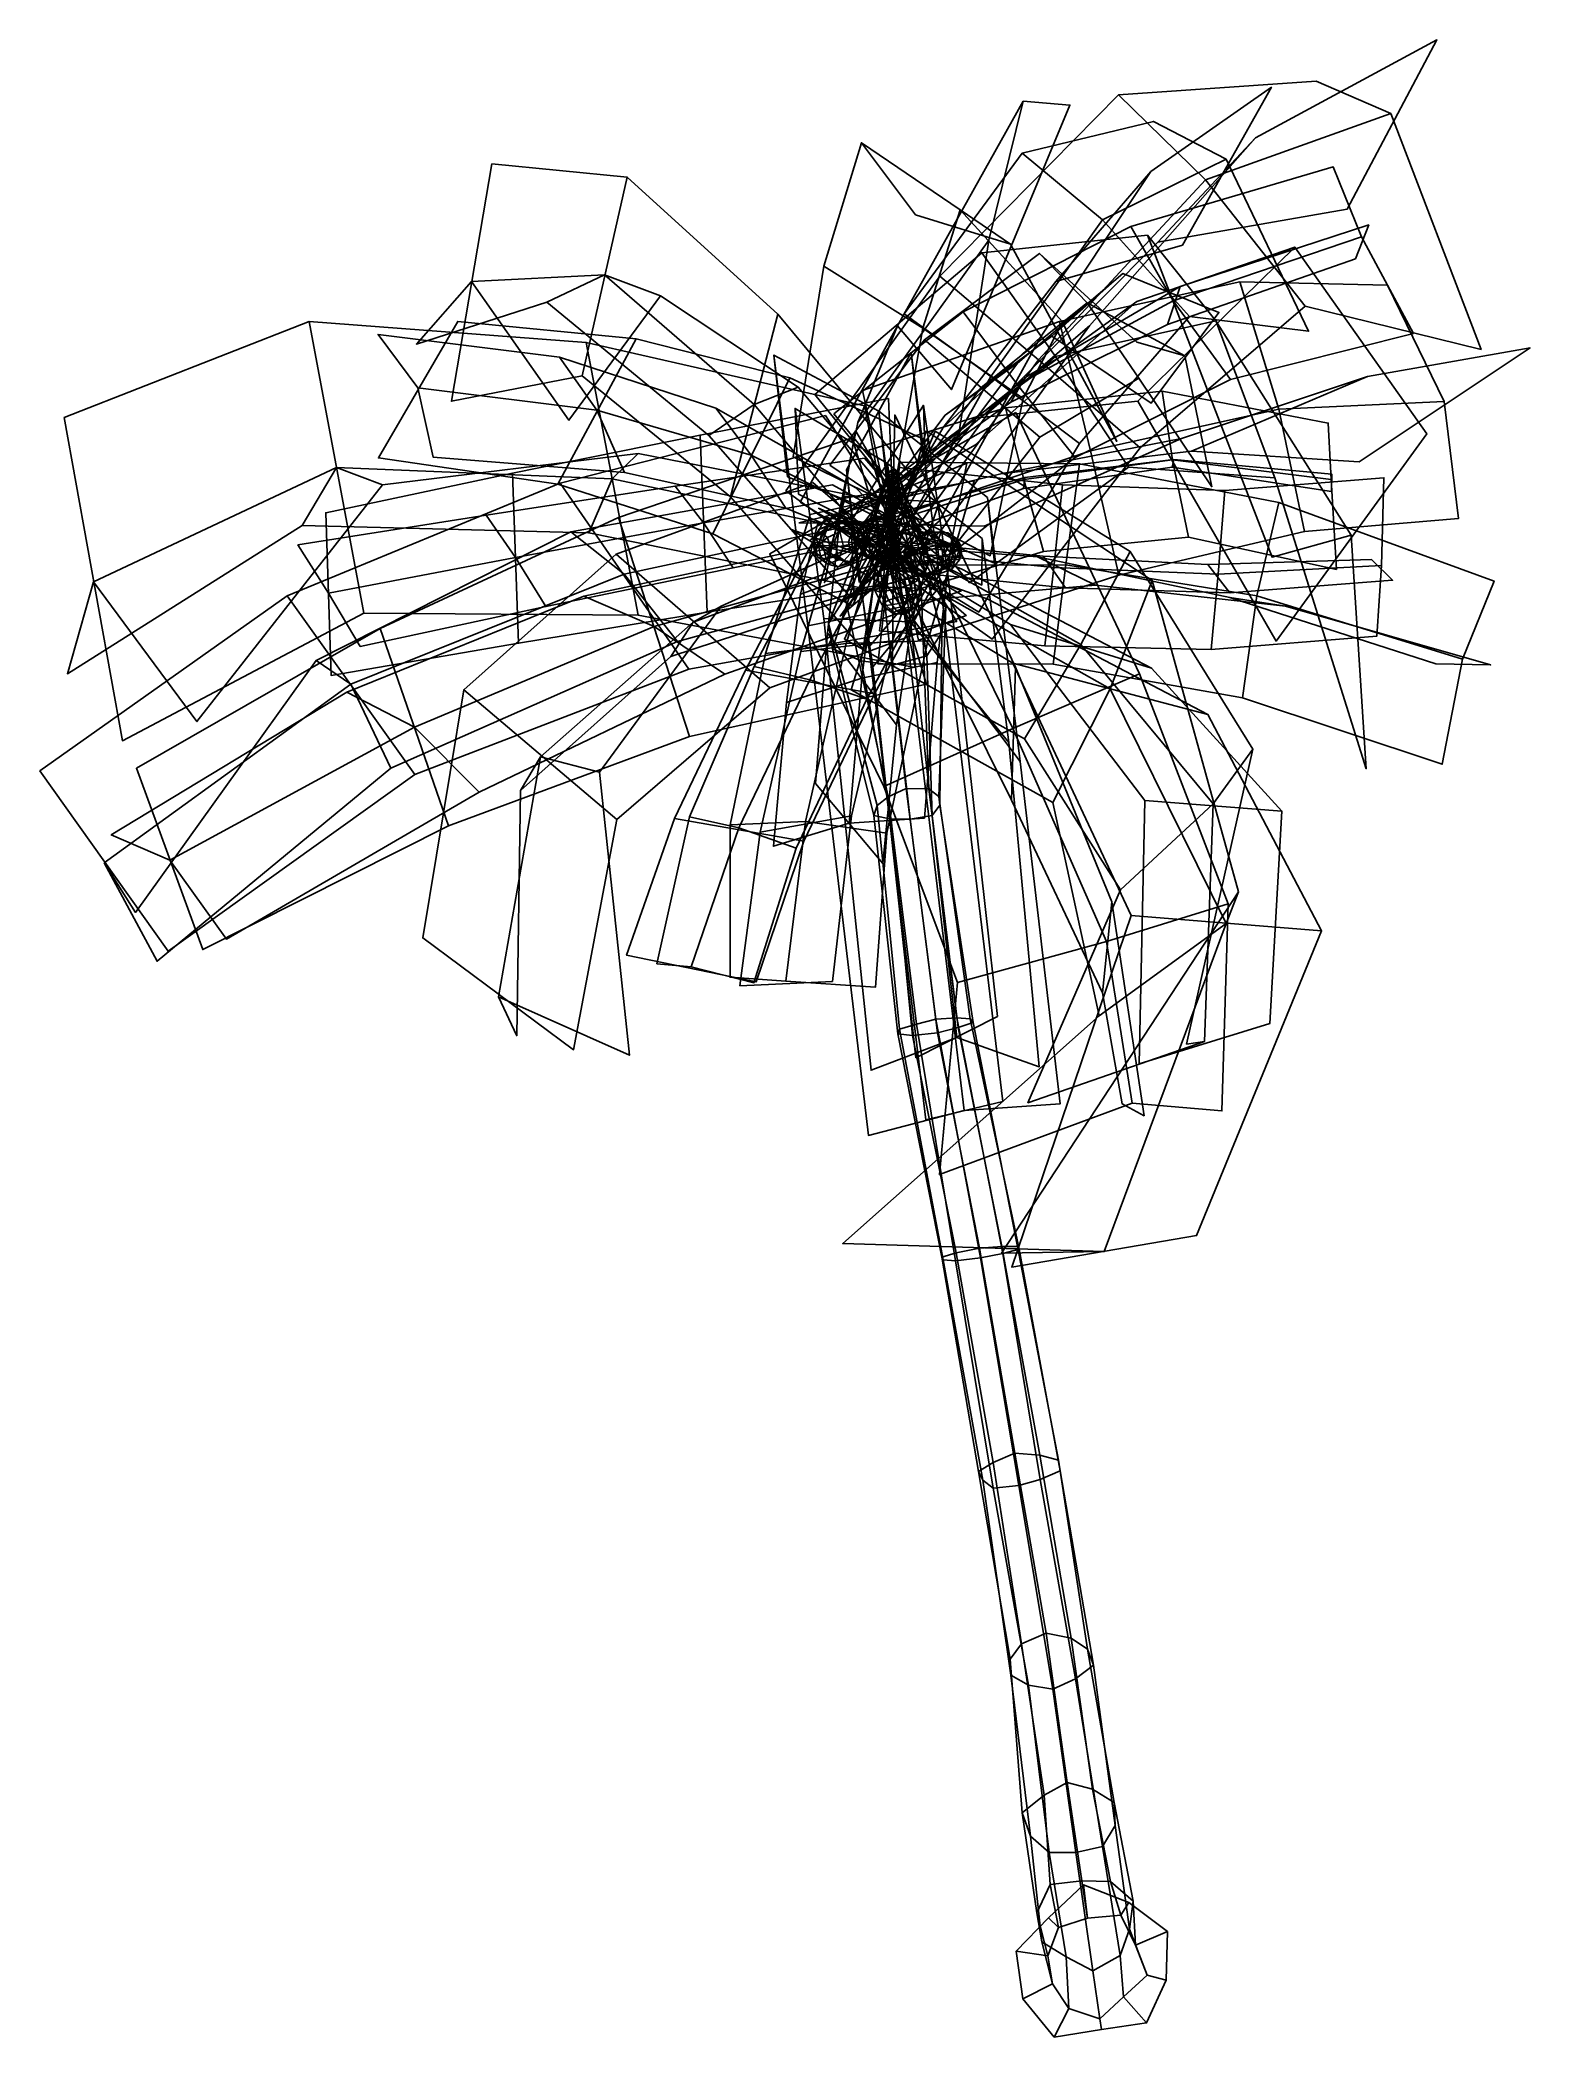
# Model space of a CAD drawing. Header units: metres. Extents: x -2.3 to 0.95, y -0.16 to 4.21.
import ezdxf

# ---------------------------------------------------------------- set-up
doc = ezdxf.new("R2010")
doc.units = ezdxf.units.M

msp = doc.modelspace()

# ---------------------------------------------------------------- linework, layer by layer
at = {"layer": 'coconut_palm6_coconuts'}
for points in [[(-0.580592, 3.145182, 1.552936), (-0.599786, 3.138987, 1.58063), (-0.61058, 3.109639, 1.569651), (-0.593056, 3.111294, 1.540258)], [(-0.576506, 3.148877, 1.602044), (-0.593801, 3.129885, 1.618779), (-0.607242, 3.124174, 1.606416), (-0.599786, 3.138987, 1.58063)], [(-0.553711, 3.156603, 1.577662), (-0.576506, 3.148877, 1.602044), (-0.599786, 3.138987, 1.58063), (-0.580592, 3.145182, 1.552936)], [(-0.554378, 3.133517, 1.62135), (-0.581026, 3.121016, 1.629926), (-0.593801, 3.129885, 1.618779), (-0.576506, 3.148877, 1.602044)], [(-0.554803, 3.1411, 1.530753), (-0.580592, 3.145182, 1.552936), (-0.593056, 3.111294, 1.540258), (-0.565597, 3.111752, 1.519775)], [(-0.531524, 3.150991, 1.552168), (-0.553711, 3.156603, 1.577662), (-0.580592, 3.145182, 1.552936), (-0.554803, 3.1411, 1.530753)], [(-0.528159, 3.138866, 1.599956), (-0.554378, 3.133517, 1.62135), (-0.576506, 3.148877, 1.602044), (-0.553711, 3.156603, 1.577662)], [(-0.515889, 3.133546, 1.53239), (-0.531524, 3.150991, 1.552168), (-0.554803, 3.1411, 1.530753), (-0.52933, 3.127835, 1.520027)], [(-0.509395, 3.13563, 1.571473), (-0.528159, 3.138866, 1.599956), (-0.553711, 3.156603, 1.577662), (-0.531524, 3.150991, 1.552168)], [(-0.503114, 3.124677, 1.543537), (-0.509395, 3.13563, 1.571473), (-0.531524, 3.150991, 1.552168), (-0.515889, 3.133546, 1.53239)], [(-0.508436, 3.148528, 1.699748), (-0.50513, 3.153638, 1.733464), (-0.514362, 3.122855, 1.741556), (-0.519096, 3.112981, 1.709092)], [(-0.501304, 3.135511, 1.66887), (-0.508436, 3.148528, 1.699748), (-0.519096, 3.112981, 1.709092), (-0.510536, 3.104728, 1.676961)], [(-0.50513, 3.153638, 1.733464), (-0.492271, 3.149476, 1.760981), (-0.497601, 3.131703, 1.765653), (-0.514362, 3.122855, 1.741556)], [(-0.474955, 3.166792, 1.696606), (-0.476135, 3.169457, 1.730742), (-0.50513, 3.153638, 1.733464), (-0.508436, 3.148528, 1.699748)], [(-0.472308, 3.15133, 1.666148), (-0.474955, 3.166792, 1.696606), (-0.508436, 3.148528, 1.699748), (-0.501304, 3.135511, 1.66887)], [(-0.476135, 3.169457, 1.730742), (-0.47553, 3.158608, 1.75941), (-0.492271, 3.149476, 1.760981), (-0.50513, 3.153638, 1.733464)], [(-0.468904, 3.127211, 1.64753), (-0.472308, 3.15133, 1.666148), (-0.501304, 3.135511, 1.66887), (-0.485644, 3.118079, 1.649101)], [(-0.492271, 3.149476, 1.760981), (-0.473305, 3.137155, 1.774928), (-0.497601, 3.131703, 1.765653)], [(-0.47553, 3.158608, 1.75941), (-0.473305, 3.137155, 1.774928), (-0.492271, 3.149476, 1.760981)], [(-0.438266, 3.157078, 1.701505), (-0.444361, 3.161043, 1.734986), (-0.476135, 3.169457, 1.730742), (-0.474955, 3.166792, 1.696606)], [(-0.444361, 3.161043, 1.734986), (-0.457186, 3.153751, 1.76186), (-0.47553, 3.158608, 1.75941), (-0.476135, 3.169457, 1.730742)], [(-0.457186, 3.153751, 1.76186), (-0.473305, 3.137155, 1.774928), (-0.47553, 3.158608, 1.75941)], [(-0.440535, 3.142916, 1.670391), (-0.438266, 3.157078, 1.701505), (-0.474955, 3.166792, 1.696606), (-0.472308, 3.15133, 1.666148)], [(-0.447983, 3.137748, 1.766896), (-0.473305, 3.137155, 1.774928), (-0.457186, 3.153751, 1.76186)], [(-0.450559, 3.122354, 1.64998), (-0.440535, 3.142916, 1.670391), (-0.472308, 3.15133, 1.666148), (-0.468904, 3.127211, 1.64753)], [(-0.428422, 3.133326, 1.743708), (-0.447983, 3.137748, 1.766896), (-0.457186, 3.153751, 1.76186), (-0.444361, 3.161043, 1.734986)], [(-0.441357, 3.106351, 1.655016), (-0.424596, 3.1152, 1.679113), (-0.440535, 3.142916, 1.670391), (-0.450559, 3.122354, 1.64998)], [(-0.419861, 3.125073, 1.711577), (-0.428422, 3.133326, 1.743708), (-0.444361, 3.161043, 1.734986), (-0.438266, 3.157078, 1.701505)], [(-0.424596, 3.1152, 1.679113), (-0.419861, 3.125073, 1.711577), (-0.438266, 3.157078, 1.701505), (-0.440535, 3.142916, 1.670391)], [(-0.599786, 3.138987, 1.58063), (-0.607242, 3.124174, 1.606416), (-0.613474, 3.10723, 1.600077), (-0.61058, 3.109639, 1.569651)], [(-0.607242, 3.124174, 1.606416), (-0.600963, 3.104714, 1.623384), (-0.613474, 3.10723, 1.600077)], [(-0.61058, 3.109639, 1.569651), (-0.613474, 3.10723, 1.600077), (-0.608847, 3.088978, 1.603477), (-0.602565, 3.078025, 1.57554)], [(-0.613474, 3.10723, 1.600077), (-0.600963, 3.104714, 1.623384), (-0.608847, 3.088978, 1.603477)], [(-0.593056, 3.111294, 1.540258), (-0.61058, 3.109639, 1.569651), (-0.602565, 3.078025, 1.57554), (-0.583801, 3.074789, 1.547058)], [(-0.608847, 3.088978, 1.603477), (-0.600963, 3.104714, 1.623384), (-0.596071, 3.08011, 1.614623)], [(-0.593801, 3.129885, 1.618779), (-0.600963, 3.104714, 1.623384), (-0.607242, 3.124174, 1.606416)], [(-0.581026, 3.121016, 1.629926), (-0.600963, 3.104714, 1.623384), (-0.593801, 3.129885, 1.618779)], [(-0.576398, 3.102764, 1.633325), (-0.600963, 3.104714, 1.623384), (-0.581026, 3.121016, 1.629926)], [(-0.58263, 3.08582, 1.626987), (-0.600963, 3.104714, 1.623384), (-0.576398, 3.102764, 1.633325)], [(-0.596071, 3.08011, 1.614623), (-0.600963, 3.104714, 1.623384), (-0.58263, 3.08582, 1.626987)], [(-0.565597, 3.111752, 1.519775), (-0.593056, 3.111294, 1.540258), (-0.583801, 3.074789, 1.547058), (-0.557583, 3.080138, 1.525663)], [(-0.557157, 3.072555, 1.616261), (-0.58263, 3.08582, 1.626987), (-0.576398, 3.102764, 1.633325), (-0.546363, 3.101903, 1.627239)], [(-0.546363, 3.101903, 1.627239), (-0.576398, 3.102764, 1.633325), (-0.581026, 3.121016, 1.629926), (-0.554378, 3.133517, 1.62135)], [(-0.52933, 3.127835, 1.520027), (-0.554803, 3.1411, 1.530753), (-0.565597, 3.111752, 1.519775), (-0.535562, 3.110891, 1.513688)], [(-0.535562, 3.110891, 1.513688), (-0.565597, 3.111752, 1.519775), (-0.557583, 3.080138, 1.525663), (-0.530935, 3.092639, 1.517088)], [(-0.531368, 3.068473, 1.594078), (-0.557157, 3.072555, 1.616261), (-0.546363, 3.101903, 1.627239), (-0.518904, 3.102361, 1.606755)], [(-0.518904, 3.102361, 1.606755), (-0.546363, 3.101903, 1.627239), (-0.554378, 3.133517, 1.62135), (-0.528159, 3.138866, 1.599956)], [(-0.510998, 3.108941, 1.52363), (-0.52933, 3.127835, 1.520027), (-0.535562, 3.110891, 1.513688)], [(-0.510998, 3.108941, 1.52363), (-0.535562, 3.110891, 1.513688), (-0.530935, 3.092639, 1.517088)], [(-0.512174, 3.074669, 1.566383), (-0.531368, 3.068473, 1.594078), (-0.518904, 3.102361, 1.606755), (-0.50138, 3.104017, 1.577362)], [(-0.510998, 3.108941, 1.52363), (-0.530935, 3.092639, 1.517088), (-0.518159, 3.08377, 1.528234)], [(-0.510998, 3.108941, 1.52363), (-0.515889, 3.133546, 1.53239), (-0.52933, 3.127835, 1.520027)], [(-0.50138, 3.104017, 1.577362), (-0.518904, 3.102361, 1.606755), (-0.528159, 3.138866, 1.599956), (-0.509395, 3.13563, 1.571473)], [(-0.519096, 3.112981, 1.709092), (-0.514362, 3.122855, 1.741556), (-0.498423, 3.095138, 1.750278), (-0.500691, 3.080977, 1.719163)], [(-0.510536, 3.104728, 1.676961), (-0.519096, 3.112981, 1.709092), (-0.500691, 3.080977, 1.719163), (-0.494597, 3.077011, 1.685684)], [(-0.510998, 3.108941, 1.52363), (-0.518159, 3.08377, 1.528234), (-0.504718, 3.089481, 1.540598)], [(-0.510998, 3.108941, 1.52363), (-0.503114, 3.124677, 1.543537), (-0.515889, 3.133546, 1.53239)], [(-0.514362, 3.122855, 1.741556), (-0.497601, 3.131703, 1.765653), (-0.488399, 3.115701, 1.770689), (-0.498423, 3.095138, 1.750278)], [(-0.504718, 3.089481, 1.540598), (-0.512174, 3.074669, 1.566383), (-0.50138, 3.104017, 1.577362), (-0.498486, 3.106425, 1.546937)], [(-0.510998, 3.108941, 1.52363), (-0.498486, 3.106425, 1.546937), (-0.503114, 3.124677, 1.543537)], [(-0.510998, 3.108941, 1.52363), (-0.504718, 3.089481, 1.540598), (-0.498486, 3.106425, 1.546937)], [(-0.485644, 3.118079, 1.649101), (-0.501304, 3.135511, 1.66887), (-0.510536, 3.104728, 1.676961), (-0.490974, 3.100306, 1.653773)], [(-0.490974, 3.100306, 1.653773), (-0.510536, 3.104728, 1.676961), (-0.494597, 3.077011, 1.685684), (-0.481772, 3.084303, 1.658809)], [(-0.498486, 3.106425, 1.546937), (-0.50138, 3.104017, 1.577362), (-0.509395, 3.13563, 1.571473), (-0.503114, 3.124677, 1.543537)], [(-0.498423, 3.095138, 1.750278), (-0.488399, 3.115701, 1.770689), (-0.470054, 3.110843, 1.773139), (-0.466649, 3.086725, 1.754521)], [(-0.497601, 3.131703, 1.765653), (-0.473305, 3.137155, 1.774928), (-0.488399, 3.115701, 1.770689)], [(-0.465653, 3.1009, 1.64574), (-0.485644, 3.118079, 1.649101), (-0.490974, 3.100306, 1.653773)], [(-0.465653, 3.1009, 1.64574), (-0.490974, 3.100306, 1.653773), (-0.481772, 3.084303, 1.658809)], [(-0.488399, 3.115701, 1.770689), (-0.473305, 3.137155, 1.774928), (-0.470054, 3.110843, 1.773139)], [(-0.465653, 3.1009, 1.64574), (-0.468904, 3.127211, 1.64753), (-0.485644, 3.118079, 1.649101)], [(-0.465653, 3.1009, 1.64574), (-0.481772, 3.084303, 1.658809), (-0.463427, 3.079446, 1.661259)], [(-0.453314, 3.119976, 1.771567), (-0.473305, 3.137155, 1.774928), (-0.447983, 3.137748, 1.766896)], [(-0.470054, 3.110843, 1.773139), (-0.473305, 3.137155, 1.774928), (-0.453314, 3.119976, 1.771567)], [(-0.466649, 3.086725, 1.754521), (-0.470054, 3.110843, 1.773139), (-0.453314, 3.119976, 1.771567), (-0.437654, 3.102543, 1.751799)], [(-0.465653, 3.1009, 1.64574), (-0.450559, 3.122354, 1.64998), (-0.468904, 3.127211, 1.64753)], [(-0.464002, 3.071262, 1.724063), (-0.466649, 3.086725, 1.754521), (-0.437654, 3.102543, 1.751799), (-0.430521, 3.089527, 1.72092)], [(-0.465653, 3.1009, 1.64574), (-0.441357, 3.106351, 1.655016), (-0.450559, 3.122354, 1.64998)], [(-0.465653, 3.1009, 1.64574), (-0.446687, 3.088578, 1.659688), (-0.441357, 3.106351, 1.655016)], [(-0.465653, 3.1009, 1.64574), (-0.463427, 3.079446, 1.661259), (-0.446687, 3.088578, 1.659688)], [(-0.437654, 3.102543, 1.751799), (-0.453314, 3.119976, 1.771567), (-0.447983, 3.137748, 1.766896), (-0.428422, 3.133326, 1.743708)], [(-0.446687, 3.088578, 1.659688), (-0.433828, 3.084415, 1.687206), (-0.424596, 3.1152, 1.679113), (-0.441357, 3.106351, 1.655016)], [(-0.430521, 3.089527, 1.72092), (-0.437654, 3.102543, 1.751799), (-0.428422, 3.133326, 1.743708), (-0.419861, 3.125073, 1.711577)], [(-0.433828, 3.084415, 1.687206), (-0.430521, 3.089527, 1.72092), (-0.419861, 3.125073, 1.711577), (-0.424596, 3.1152, 1.679113)], [(-0.401033, 3.100578, 1.737626), (-0.414159, 3.090133, 1.711966), (-0.409413, 3.103328, 1.698946), (-0.392812, 3.123429, 1.715077)], [(-0.414159, 3.090133, 1.711966), (-0.41042, 3.079099, 1.688084), (-0.409413, 3.103328, 1.698946)], [(-0.397411, 3.067726, 1.740098), (-0.412069, 3.071167, 1.713392), (-0.414159, 3.090133, 1.711966), (-0.401033, 3.100578, 1.737626)], [(-0.409413, 3.103328, 1.698946), (-0.41042, 3.079099, 1.688084), (-0.400609, 3.103022, 1.681959)], [(-0.400609, 3.103022, 1.681959), (-0.41042, 3.079099, 1.688084), (-0.392906, 3.089392, 1.670959)], [(-0.392812, 3.123429, 1.715077), (-0.409413, 3.103328, 1.698946), (-0.400609, 3.103022, 1.681959), (-0.377563, 3.1229, 1.685655)], [(-0.374556, 3.107629, 1.758195), (-0.401033, 3.100578, 1.737626), (-0.392812, 3.123429, 1.715077), (-0.365063, 3.134018, 1.732155)], [(-0.370374, 3.069698, 1.761047), (-0.397411, 3.067726, 1.740098), (-0.401033, 3.100578, 1.737626), (-0.374556, 3.107629, 1.758195)], [(-0.377563, 3.1229, 1.685655), (-0.400609, 3.103022, 1.681959), (-0.392906, 3.089392, 1.670959), (-0.364219, 3.099296, 1.666599)], [(-0.364219, 3.099296, 1.666599), (-0.392906, 3.089392, 1.670959), (-0.390814, 3.070428, 1.672383), (-0.360597, 3.066444, 1.669071)], [(-0.365063, 3.134018, 1.732155), (-0.392812, 3.123429, 1.715077), (-0.377563, 3.1229, 1.685655), (-0.347455, 3.133406, 1.698183)], [(-0.347455, 3.133406, 1.698183), (-0.377563, 3.1229, 1.685655), (-0.364219, 3.099296, 1.666599), (-0.332047, 3.106149, 1.676179)], [(-0.341824, 3.109402, 1.768156), (-0.374556, 3.107629, 1.758195), (-0.365063, 3.134018, 1.732155), (-0.333603, 3.132254, 1.745606)], [(-0.338202, 3.076549, 1.770629), (-0.370374, 3.069698, 1.761047), (-0.374556, 3.107629, 1.758195), (-0.341824, 3.109402, 1.768156)], [(-0.333603, 3.132254, 1.745606), (-0.365063, 3.134018, 1.732155), (-0.347455, 3.133406, 1.698183), (-0.318354, 3.131722, 1.716187)], [(-0.332047, 3.106149, 1.676179), (-0.364219, 3.099296, 1.666599), (-0.360597, 3.066444, 1.669071), (-0.327865, 3.068216, 1.679033)], [(-0.318354, 3.131722, 1.716187), (-0.347455, 3.133406, 1.698183), (-0.332047, 3.106149, 1.676179), (-0.30501, 3.10812, 1.697128)], [(-0.311607, 3.105419, 1.764842), (-0.341824, 3.109402, 1.768156), (-0.333603, 3.132254, 1.745606), (-0.30686, 3.118613, 1.751823)], [(-0.309515, 3.086451, 1.766271), (-0.338202, 3.076549, 1.770629), (-0.341824, 3.109402, 1.768156), (-0.311607, 3.105419, 1.764842)], [(-0.30686, 3.118613, 1.751823), (-0.333603, 3.132254, 1.745606), (-0.318354, 3.131722, 1.716187), (-0.298056, 3.118305, 1.734838)], [(-0.30501, 3.10812, 1.697128), (-0.332047, 3.106149, 1.676179), (-0.327865, 3.068216, 1.679033), (-0.301388, 3.075268, 1.699601)], [(-0.298056, 3.118305, 1.734838), (-0.318354, 3.131722, 1.716187), (-0.30501, 3.10812, 1.697128), (-0.290352, 3.104679, 1.723835)], [(-0.311607, 3.105419, 1.764842), (-0.30686, 3.118613, 1.751823), (-0.292001, 3.096746, 1.749143)], [(-0.309515, 3.086451, 1.766271), (-0.311607, 3.105419, 1.764842), (-0.292001, 3.096746, 1.749143)], [(-0.30686, 3.118613, 1.751823), (-0.298056, 3.118305, 1.734838), (-0.292001, 3.096746, 1.749143)], [(-0.290352, 3.104679, 1.723835), (-0.30501, 3.10812, 1.697128), (-0.301388, 3.075268, 1.699601), (-0.288261, 3.085711, 1.725263)], [(-0.298056, 3.118305, 1.734838), (-0.290352, 3.104679, 1.723835), (-0.292001, 3.096746, 1.749143)], [(-0.290352, 3.104679, 1.723835), (-0.288261, 3.085711, 1.725263), (-0.292001, 3.096746, 1.749143)], [(-0.602565, 3.078025, 1.57554), (-0.608847, 3.088978, 1.603477), (-0.596071, 3.08011, 1.614623), (-0.580437, 3.062664, 1.594846)], [(-0.583801, 3.074789, 1.547058), (-0.602565, 3.078025, 1.57554), (-0.580437, 3.062664, 1.594846), (-0.558249, 3.057052, 1.569351)], [(-0.580437, 3.062664, 1.594846), (-0.596071, 3.08011, 1.614623), (-0.58263, 3.08582, 1.626987), (-0.557157, 3.072555, 1.616261)], [(-0.557583, 3.080138, 1.525663), (-0.583801, 3.074789, 1.547058), (-0.558249, 3.057052, 1.569351), (-0.535454, 3.064778, 1.544969)], [(-0.558249, 3.057052, 1.569351), (-0.580437, 3.062664, 1.594846), (-0.557157, 3.072555, 1.616261), (-0.531368, 3.068473, 1.594078)], [(-0.535454, 3.064778, 1.544969), (-0.558249, 3.057052, 1.569351), (-0.531368, 3.068473, 1.594078), (-0.512174, 3.074669, 1.566383)], [(-0.530935, 3.092639, 1.517088), (-0.557583, 3.080138, 1.525663), (-0.535454, 3.064778, 1.544969), (-0.518159, 3.08377, 1.528234)], [(-0.518159, 3.08377, 1.528234), (-0.535454, 3.064778, 1.544969), (-0.512174, 3.074669, 1.566383), (-0.504718, 3.089481, 1.540598)], [(-0.500691, 3.080977, 1.719163), (-0.498423, 3.095138, 1.750278), (-0.466649, 3.086725, 1.754521), (-0.464002, 3.071262, 1.724063)], [(-0.494597, 3.077011, 1.685684), (-0.500691, 3.080977, 1.719163), (-0.464002, 3.071262, 1.724063), (-0.462823, 3.068597, 1.689927)], [(-0.481772, 3.084303, 1.658809), (-0.494597, 3.077011, 1.685684), (-0.462823, 3.068597, 1.689927), (-0.463427, 3.079446, 1.661259)], [(-0.465075, 3.048093, 1.40539), (-0.459949, 3.072096, 1.42376), (-0.468502, 3.067002, 1.4401), (-0.479889, 3.039268, 1.433692)], [(-0.479889, 3.039268, 1.433692), (-0.468502, 3.067002, 1.4401), (-0.462944, 3.065339, 1.458334), (-0.470264, 3.036388, 1.465273)], [(-0.470264, 3.036388, 1.465273), (-0.462944, 3.065339, 1.458334), (-0.446532, 3.068083, 1.46778), (-0.441837, 3.041141, 1.481636)], [(-0.468502, 3.067002, 1.4401), (-0.4467, 3.081443, 1.444812), (-0.462944, 3.065339, 1.458334)], [(-0.459949, 3.072096, 1.42376), (-0.4467, 3.081443, 1.444812), (-0.468502, 3.067002, 1.4401)], [(-0.434499, 3.057694, 1.396947), (-0.442296, 3.07764, 1.418885), (-0.459949, 3.072096, 1.42376), (-0.465075, 3.048093, 1.40539)], [(-0.425399, 3.026949, 1.384876), (-0.434499, 3.057694, 1.396947), (-0.465075, 3.048093, 1.40539), (-0.460705, 3.015862, 1.394625)], [(-0.462823, 3.068597, 1.689927), (-0.464002, 3.071262, 1.724063), (-0.430521, 3.089527, 1.72092), (-0.433828, 3.084415, 1.687206)], [(-0.463427, 3.079446, 1.661259), (-0.462823, 3.068597, 1.689927), (-0.433828, 3.084415, 1.687206), (-0.446687, 3.088578, 1.659688)], [(-0.462944, 3.065339, 1.458334), (-0.4467, 3.081443, 1.444812), (-0.446532, 3.068083, 1.46778)], [(-0.442296, 3.07764, 1.418885), (-0.4467, 3.081443, 1.444812), (-0.459949, 3.072096, 1.42376)], [(-0.446532, 3.068083, 1.46778), (-0.4467, 3.081443, 1.444812), (-0.428879, 3.073627, 1.462905)], [(-0.428879, 3.073627, 1.462905), (-0.4467, 3.081443, 1.444812), (-0.420327, 3.078722, 1.446565)], [(-0.420327, 3.078722, 1.446565), (-0.4467, 3.081443, 1.444812), (-0.425884, 3.080384, 1.428331)], [(-0.425884, 3.080384, 1.428331), (-0.4467, 3.081443, 1.444812), (-0.442296, 3.07764, 1.418885)], [(-0.441837, 3.041141, 1.481636), (-0.446532, 3.068083, 1.46778), (-0.428879, 3.073627, 1.462905), (-0.411261, 3.050743, 1.473191)], [(-0.406073, 3.062447, 1.413308), (-0.425884, 3.080384, 1.428331), (-0.442296, 3.07764, 1.418885), (-0.434499, 3.057694, 1.396947)], [(-0.392575, 3.032437, 1.403768), (-0.406073, 3.062447, 1.413308), (-0.434499, 3.057694, 1.396947), (-0.425399, 3.026949, 1.384876)], [(-0.411261, 3.050743, 1.473191), (-0.428879, 3.073627, 1.462905), (-0.420327, 3.078722, 1.446565), (-0.396447, 3.059568, 1.44489)], [(-0.396447, 3.059568, 1.44489), (-0.420327, 3.078722, 1.446565), (-0.425884, 3.080384, 1.428331), (-0.406073, 3.062447, 1.413308)], [(-0.412069, 3.071167, 1.713392), (-0.41042, 3.079099, 1.688084), (-0.414159, 3.090133, 1.711966)], [(-0.404365, 3.057541, 1.702388), (-0.41042, 3.079099, 1.688084), (-0.412069, 3.071167, 1.713392)], [(-0.384067, 3.044122, 1.721041), (-0.404365, 3.057541, 1.702388), (-0.412069, 3.071167, 1.713392), (-0.397411, 3.067726, 1.740098)], [(-0.398567, 3.018921, 1.472916), (-0.411261, 3.050743, 1.473191), (-0.396447, 3.059568, 1.44489), (-0.381461, 3.029112, 1.440235)], [(-0.392906, 3.089392, 1.670959), (-0.41042, 3.079099, 1.688084), (-0.390814, 3.070428, 1.672383)], [(-0.390814, 3.070428, 1.672383), (-0.41042, 3.079099, 1.688084), (-0.395561, 3.057234, 1.685403)], [(-0.395561, 3.057234, 1.685403), (-0.41042, 3.079099, 1.688084), (-0.404365, 3.057541, 1.702388)], [(-0.381461, 3.029112, 1.440235), (-0.396447, 3.059568, 1.44489), (-0.406073, 3.062447, 1.413308), (-0.392575, 3.032437, 1.403768)], [(-0.368819, 3.043592, 1.69162), (-0.395561, 3.057234, 1.685403), (-0.404365, 3.057541, 1.702388), (-0.384067, 3.044122, 1.721041)], [(-0.354966, 3.042439, 1.739045), (-0.384067, 3.044122, 1.721041), (-0.397411, 3.067726, 1.740098), (-0.370374, 3.069698, 1.761047)], [(-0.360597, 3.066444, 1.669071), (-0.390814, 3.070428, 1.672383), (-0.395561, 3.057234, 1.685403), (-0.368819, 3.043592, 1.69162)], [(-0.324858, 3.052946, 1.751571), (-0.354966, 3.042439, 1.739045), (-0.370374, 3.069698, 1.761047), (-0.338202, 3.076549, 1.770629)], [(-0.327865, 3.068216, 1.679033), (-0.360597, 3.066444, 1.669071), (-0.368819, 3.043592, 1.69162), (-0.337358, 3.041829, 1.705071)], [(-0.301811, 3.072825, 1.755267), (-0.324858, 3.052946, 1.751571), (-0.338202, 3.076549, 1.770629), (-0.309515, 3.086451, 1.766271)], [(-0.301388, 3.075268, 1.699601), (-0.327865, 3.068216, 1.679033), (-0.337358, 3.041829, 1.705071), (-0.309609, 3.052415, 1.72215)], [(-0.293007, 3.072517, 1.738282), (-0.309609, 3.052415, 1.72215), (-0.324858, 3.052946, 1.751571), (-0.301811, 3.072825, 1.755267)], [(-0.288261, 3.085711, 1.725263), (-0.301388, 3.075268, 1.699601), (-0.309609, 3.052415, 1.72215), (-0.293007, 3.072517, 1.738282)], [(-0.301811, 3.072825, 1.755267), (-0.309515, 3.086451, 1.766271), (-0.292001, 3.096746, 1.749143)], [(-0.293007, 3.072517, 1.738282), (-0.301811, 3.072825, 1.755267), (-0.292001, 3.096746, 1.749143)], [(-0.288261, 3.085711, 1.725263), (-0.293007, 3.072517, 1.738282), (-0.292001, 3.096746, 1.749143)], [(-0.460705, 3.015862, 1.394625), (-0.465075, 3.048093, 1.40539), (-0.479889, 3.039268, 1.433692), (-0.477811, 3.005672, 1.427305)], [(-0.477811, 3.005672, 1.427305), (-0.479889, 3.039268, 1.433692), (-0.470264, 3.036388, 1.465273), (-0.466697, 3.002346, 1.463773)], [(-0.448011, 2.984042, 1.394349), (-0.460705, 3.015862, 1.394625), (-0.477811, 3.005672, 1.427305), (-0.462825, 2.975216, 1.422651)], [(-0.466697, 3.002346, 1.463773), (-0.470264, 3.036388, 1.465273), (-0.441837, 3.041141, 1.481636), (-0.433872, 3.007835, 1.482665)], [(-0.417435, 2.993644, 1.385906), (-0.425399, 3.026949, 1.384876), (-0.460705, 3.015862, 1.394625), (-0.448011, 2.984042, 1.394349)], [(-0.433872, 3.007835, 1.482665), (-0.441837, 3.041141, 1.481636), (-0.411261, 3.050743, 1.473191), (-0.398567, 3.018921, 1.472916)], [(-0.424773, 2.97709, 1.470594), (-0.433872, 3.007835, 1.482665), (-0.398567, 3.018921, 1.472916), (-0.394197, 2.986691, 1.462151)], [(-0.389008, 2.998397, 1.402267), (-0.392575, 3.032437, 1.403768), (-0.425399, 3.026949, 1.384876), (-0.417435, 2.993644, 1.385906)], [(-0.394197, 2.986691, 1.462151), (-0.398567, 3.018921, 1.472916), (-0.381461, 3.029112, 1.440235), (-0.379383, 2.995517, 1.433849)], [(-0.379383, 2.995517, 1.433849), (-0.381461, 3.029112, 1.440235), (-0.392575, 3.032437, 1.403768), (-0.389008, 2.998397, 1.402267)], [(-0.337358, 3.041829, 1.705071), (-0.368819, 3.043592, 1.69162), (-0.384067, 3.044122, 1.721041), (-0.354966, 3.042439, 1.739045)], [(-0.309609, 3.052415, 1.72215), (-0.337358, 3.041829, 1.705071), (-0.354966, 3.042439, 1.739045), (-0.324858, 3.052946, 1.751571)], [(-0.462825, 2.975216, 1.422651), (-0.477811, 3.005672, 1.427305), (-0.466697, 3.002346, 1.463773), (-0.453199, 2.972337, 1.454233)], [(-0.453199, 2.972337, 1.454233), (-0.466697, 3.002346, 1.463773), (-0.433872, 3.007835, 1.482665), (-0.424773, 2.97709, 1.470594)], [(-0.430392, 2.961158, 1.404636), (-0.448011, 2.984042, 1.394349), (-0.462825, 2.975216, 1.422651), (-0.438945, 2.956062, 1.420976)], [(-0.438945, 2.956062, 1.420976), (-0.462825, 2.975216, 1.422651), (-0.453199, 2.972337, 1.454233), (-0.433388, 2.9544, 1.43921)], [(-0.433388, 2.9544, 1.43921), (-0.453199, 2.972337, 1.454233), (-0.424773, 2.97709, 1.470594), (-0.416976, 2.957144, 1.448656)], [(-0.41274, 2.966701, 1.399761), (-0.417435, 2.993644, 1.385906), (-0.448011, 2.984042, 1.394349), (-0.430392, 2.961158, 1.404636)], [(-0.416976, 2.957144, 1.448656), (-0.424773, 2.97709, 1.470594), (-0.394197, 2.986691, 1.462151), (-0.399323, 2.962687, 1.443782)], [(-0.396327, 2.969445, 1.409207), (-0.389008, 2.998397, 1.402267), (-0.417435, 2.993644, 1.385906), (-0.41274, 2.966701, 1.399761)], [(-0.396327, 2.969445, 1.409207), (-0.41274, 2.966701, 1.399761), (-0.412572, 2.953341, 1.42273)], [(-0.39077, 2.967782, 1.427441), (-0.396327, 2.969445, 1.409207), (-0.412572, 2.953341, 1.42273)], [(-0.399323, 2.962687, 1.443782), (-0.39077, 2.967782, 1.427441), (-0.412572, 2.953341, 1.42273)], [(-0.399323, 2.962687, 1.443782), (-0.394197, 2.986691, 1.462151), (-0.379383, 2.995517, 1.433849), (-0.39077, 2.967782, 1.427441)], [(-0.39077, 2.967782, 1.427441), (-0.379383, 2.995517, 1.433849), (-0.389008, 2.998397, 1.402267), (-0.396327, 2.969445, 1.409207)], [(-0.430392, 2.961158, 1.404636), (-0.438945, 2.956062, 1.420976), (-0.412572, 2.953341, 1.42273)], [(-0.438945, 2.956062, 1.420976), (-0.433388, 2.9544, 1.43921), (-0.412572, 2.953341, 1.42273)], [(-0.433388, 2.9544, 1.43921), (-0.416976, 2.957144, 1.448656), (-0.412572, 2.953341, 1.42273)], [(-0.41274, 2.966701, 1.399761), (-0.430392, 2.961158, 1.404636), (-0.412572, 2.953341, 1.42273)], [(-0.416976, 2.957144, 1.448656), (-0.399323, 2.962687, 1.443782), (-0.412572, 2.953341, 1.42273)]]:
    msp.add_3dface(points, dxfattribs=at)
at = {"layer": 'coconut_palm6_leaves'}
for points in [[(0.353575, 3.994756, 1.509218), (0.140528, 3.766367, 2.121756), (0.554145, 3.838706, 2.656488), (0.749847, 4.208356, 2.002435)], [(0.125056, 3.921105, 1.641795), (-0.082374, 3.680917, 2.125275), (0.193956, 3.760082, 2.60867), (0.388546, 4.104836, 2.095015)], [(0.054684, 4.088735, 1.785474), (0.24436, 3.902485, 1.817136), (0.649078, 4.047297, 2.335965), (0.486303, 4.118093, 2.490251)], [(-0.228914, 3.770565, 1.583462), (-0.514917, 3.372588, 1.914021), (-0.42802, 3.583528, 2.402609), (-0.153445, 4.074579, 2.026163)], [(-0.153445, 4.074579, 2.026163), (-0.42802, 3.583528, 2.402609), (-0.310021, 3.444339, 3.066921), (-0.0515, 4.066133, 2.720689)], [(-0.335903, 3.692506, 1.566735), (-0.120309, 3.509575, 1.640918), (0.24436, 3.902485, 1.817136), (0.054684, 4.088735, 1.785474)], [(-0.156079, 3.960914, 1.834794), (0.019605, 3.815151, 1.886675), (0.289389, 3.947628, 2.35792), (0.130715, 4.030392, 2.423948)], [(0.24436, 3.902485, 1.817136), (0.461893, 3.626547, 1.973168), (0.846257, 3.532207, 2.575339), (0.649078, 4.047297, 2.335965)], [(-0.589459, 3.713989, 1.63239), (-0.3728, 3.578778, 1.760281), (-0.291745, 3.837297, 2.228273), (-0.507131, 3.983611, 2.134443)], [(-0.507131, 3.983611, 2.134443), (-0.291745, 3.837297, 2.228273), (-0.181637, 3.762378, 2.91085), (-0.38868, 3.826272, 2.923489)], [(-0.008875, 3.583777, 1.375284), (-0.226956, 3.396381, 1.905674), (0.140528, 3.766367, 2.121756), (0.353575, 3.994756, 1.509218)], [(-1.018466, 3.908832, 1.636948), (-1.117159, 3.474625, 1.906369), (-1.402422, 3.419047, 2.454374), (-1.314059, 3.937382, 2.205729)], [(-0.413745, 3.610174, 1.597095), (-0.224046, 3.472903, 1.674956), (0.019605, 3.815151, 1.886675), (-0.156079, 3.960914, 1.834794)], [(0.019605, 3.815151, 1.886675), (0.209585, 3.604451, 2.016252), (0.46957, 3.571704, 2.539551), (0.289389, 3.947628, 2.35792)], [(0.081724, 3.801054, 1.028435), (0.173919, 3.638503, 1.046382), (0.585068, 3.777956, 1.096766), (0.523071, 3.931407, 1.140281)], [(-0.689847, 3.609078, 1.489082), (-0.792832, 3.209831, 1.696111), (-1.117159, 3.474625, 1.906369), (-1.018466, 3.908832, 1.636948)], [(-0.116153, 3.558964, 1.462938), (-0.328864, 3.361797, 1.882916), (-0.082374, 3.680917, 2.125275), (0.125056, 3.921105, 1.641795)], [(-0.120309, 3.509575, 1.640918), (0.101749, 3.317419, 1.710662), (0.461893, 3.626547, 1.973168), (0.24436, 3.902485, 1.817136)], [(-0.3728, 3.578778, 1.760281), (-0.154131, 3.424809, 1.881538), (-0.068024, 3.592552, 2.377493), (-0.291745, 3.837297, 2.228273)], [(-0.291745, 3.837297, 2.228273), (-0.068024, 3.592552, 2.377493), (0.050618, 3.331275, 3.040496), (-0.181637, 3.762378, 2.91085)], [(-0.284774, 3.613997, 1.154603), (-0.166076, 3.454527, 1.172131), (0.173919, 3.638503, 1.046382), (0.081724, 3.801054, 1.028435)], [(-0.224046, 3.472903, 1.674956), (-0.030992, 3.326779, 1.750183), (0.209585, 3.604451, 2.016252), (0.019605, 3.815151, 1.886675)], [(0.161325, 3.586334, 0.854732), (0.189057, 3.669945, 1.250388), (0.60085, 3.804153, 1.309371), (0.571937, 3.730161, 0.89605)], [(-0.293572, 3.352159, 1.289004), (-0.588001, 3.022803, 1.542561), (-0.514917, 3.372588, 1.914021), (-0.228914, 3.770565, 1.583462)], [(0.094276, 3.636731, 1.488177), (-0.259002, 3.382226, 1.800199), (0.096374, 3.418772, 2.267411), (0.439529, 3.755723, 1.948097)], [(-0.243708, 3.743502, 1.602257), (-0.08322, 3.516453, 1.648629), (0.267072, 3.594408, 2.114052), (0.117635, 3.781518, 2.166102)], [(0.439529, 3.755723, 1.948097), (0.096374, 3.418772, 2.267411), (0.398649, 2.894898, 2.868668), (0.727585, 3.347657, 2.635662)], [(0.117635, 3.781518, 2.166102), (0.267072, 3.594408, 2.114052), (0.562465, 3.126589, 2.761097), (0.389992, 3.07791, 2.930726)], [(0.173919, 3.638503, 1.046382), (0.299254, 3.466453, 1.109444), (0.698545, 3.566963, 1.229397), (0.585068, 3.777956, 1.096766)], [(-0.656449, 3.29778, 1.318213), (-0.441429, 3.192716, 1.425532), (-0.3728, 3.578778, 1.760281), (-0.589459, 3.713989, 1.63239)], [(-0.609052, 3.433808, 1.328125), (-0.439653, 3.225673, 1.380149), (-0.08322, 3.516453, 1.648629), (-0.243708, 3.743502, 1.602257)], [(-0.369514, 3.552776, 1.407847), (-0.245468, 3.449222, 1.448935), (-0.014207, 3.633699, 1.632591), (-0.118387, 3.741853, 1.630041)], [(-0.118387, 3.741853, 1.630041), (-0.014207, 3.633699, 1.632591), (0.199378, 3.518075, 2.090728), (0.094503, 3.547675, 2.176379)], [(-1.194023, 3.635406, 1.631075), (-1.068266, 3.695419, 1.785275), (-1.358564, 3.680848, 2.345186), (-1.478847, 3.543974, 2.304359)], [(-1.068266, 3.695419, 1.785275), (-0.945575, 3.649401, 2.09725), (-1.145874, 3.377449, 2.726957), (-1.358564, 3.680848, 2.345186)], [(-0.840214, 3.343743, 1.408556), (-0.741608, 3.411642, 1.605351), (-1.068266, 3.695419, 1.785275), (-1.194023, 3.635406, 1.631075)], [(-0.741608, 3.411642, 1.605351), (-0.645039, 3.449805, 1.837046), (-0.945575, 3.649401, 2.09725), (-1.068266, 3.695419, 1.785275)], [(-0.672426, 3.223329, 1.54285), (-0.446574, 3.059182, 1.583658), (-0.120309, 3.509575, 1.640918), (-0.335903, 3.692506, 1.566735)], [(-0.165841, 3.501951, 1.332198), (-0.324133, 3.388664, 1.563884), (-0.091394, 3.561097, 1.757391), (0.064022, 3.697803, 1.505246)], [(-0.180439, 3.416763, 0.983844), (-0.14912, 3.471172, 1.371141), (0.189057, 3.669945, 1.250388), (0.161325, 3.586334, 0.854732)], [(0.064022, 3.697803, 1.505246), (-0.091394, 3.561097, 1.757391), (0.125963, 3.414761, 2.208875), (0.273819, 3.613042, 1.967948)], [(-0.074718, 3.593228, 1.139545), (-0.006788, 3.310801, 1.138759), (0.404884, 3.401693, 0.781707), (0.31932, 3.679654, 0.717143)], [(0.31932, 3.679654, 0.717143), (0.404884, 3.401693, 0.781707), (0.765626, 3.418731, 0.382423), (0.64221, 3.672625, 0.229138)], [(-0.259375, 3.32329, 1.242561), (-0.618455, 3.116036, 1.51097), (-0.259002, 3.382226, 1.800199), (0.094276, 3.636731, 1.488177)], [(-0.245468, 3.449222, 1.448935), (-0.117395, 3.340697, 1.495005), (0.098655, 3.469562, 1.710457), (-0.014207, 3.633699, 1.632591)], [(-0.166076, 3.454527, 1.172131), (-0.040532, 3.295775, 1.184406), (0.299254, 3.466453, 1.109444), (0.173919, 3.638503, 1.046382)], [(-0.014207, 3.633699, 1.632591), (0.098655, 3.469562, 1.710457), (0.257951, 3.232076, 2.138839), (0.199378, 3.518075, 2.090728)], [(-1.712898, 3.593376, 1.62639), (-1.594072, 2.95577, 1.847781), (-2.121099, 2.677054, 2.245541), (-2.248332, 3.383133, 2.124892)], [(-1.108133, 3.547304, 1.437741), (-0.994438, 2.951482, 1.646306), (-1.594072, 2.95577, 1.847781), (-1.712898, 3.593376, 1.62639)], [(-0.999207, 3.555436, 0.914792), (-1.170287, 3.237772, 1.123251), (-1.562042, 3.295176, 0.982819), (-1.388589, 3.593516, 0.739972)], [(-0.393918, 3.252991, 1.509413), (-0.499128, 2.871871, 1.627613), (-0.792832, 3.209831, 1.696111), (-0.689847, 3.609078, 1.489082)], [(-0.641082, 3.198545, 1.507863), (-0.446002, 3.078344, 1.563136), (-0.224046, 3.472903, 1.674956), (-0.413745, 3.610174, 1.597095)], [(-0.567168, 3.391427, 1.3739), (-0.438996, 3.236792, 1.364141), (-0.166076, 3.454527, 1.172131), (-0.284774, 3.613997, 1.154603)], [(-0.335261, 3.13437, 1.360654), (-0.553636, 2.949368, 1.805201), (-0.226956, 3.396381, 1.905674), (-0.008875, 3.583777, 1.375284)], [(-0.504998, 3.442313, 1.51516), (-0.442848, 3.162699, 1.464423), (-0.006788, 3.310801, 1.138759), (-0.074718, 3.593228, 1.139545)], [(-0.441429, 3.192716, 1.425532), (-0.225659, 3.081538, 1.517059), (-0.154131, 3.424809, 1.881538), (-0.3728, 3.578778, 1.760281)], [(-0.08322, 3.516453, 1.648629), (0.076121, 3.274898, 1.684118), (0.396037, 3.251249, 2.142726), (0.267072, 3.594408, 2.114052)], [(0.267072, 3.594408, 2.114052), (0.396037, 3.251249, 2.142726), (0.595681, 2.616127, 2.630169), (0.562465, 3.126589, 2.761097)], [(-1.085085, 3.399358, 1.028837), (-1.166523, 3.515271, 1.199281), (-1.562639, 3.565057, 1.074409), (-1.475784, 3.448161, 0.870938)], [(-0.663367, 3.470443, 1.158849), (-0.831594, 3.129534, 1.318386), (-1.170287, 3.237772, 1.123251), (-0.999207, 3.555436, 0.914792)], [(-0.500303, 3.408947, 1.415545), (-0.389566, 2.837223, 1.558068), (-0.994438, 2.951482, 1.646306), (-1.108133, 3.547304, 1.437741)], [(-0.575935, 3.278938, 1.399063), (-0.441655, 3.188188, 1.431541), (-0.245468, 3.449222, 1.448935), (-0.369514, 3.552776, 1.407847)], [(-0.337207, 3.157057, 1.385924), (-0.552118, 2.977803, 1.736961), (-0.328864, 3.361797, 1.882916), (-0.116153, 3.558964, 1.462938)], [(0.214164, 3.30993, 0.608555), (0.598127, 3.472903, 0.970421), (0.953294, 3.535351, 0.546352), (0.579842, 3.286769, 0.238708)], [(-0.747634, 3.301238, 1.248668), (-0.825365, 3.403683, 1.415242), (-1.166523, 3.515271, 1.199281), (-1.085085, 3.399358, 1.028837)], [(-0.668143, 3.253844, 1.343329), (-0.442797, 3.163831, 1.462995), (-0.468885, 3.39742, 1.952568), (-0.698048, 3.519745, 1.870505)], [(-0.698048, 3.519745, 1.870505), (-0.468885, 3.39742, 1.952568), (-0.415149, 2.970805, 2.615626), (-0.624406, 2.92858, 2.627601)], [(-0.373612, 3.303806, 1.559256), (-0.51198, 3.023833, 1.366768), (-0.539494, 3.269038, 1.842213), (-0.398273, 3.525774, 2.062953)], [(-0.398273, 3.525774, 2.062953), (-0.539494, 3.269038, 1.842213), (-0.490614, 2.881978, 2.473991), (-0.339679, 3.059596, 2.757282)], [(-0.362029, 3.240925, 1.328343), (-0.520413, 3.128392, 1.532934), (-0.324133, 3.388664, 1.563884), (-0.165841, 3.501951, 1.332198)], [(-0.446574, 3.059182, 1.583658), (-0.221246, 2.899298, 1.601233), (0.101749, 3.317419, 1.710662), (-0.120309, 3.509575, 1.640918)], [(-0.439653, 3.225673, 1.380149), (-0.270842, 3.022335, 1.400549), (0.076121, 3.274898, 1.684118), (-0.08322, 3.516453, 1.648629)], [(-1.024319, 3.263199, 0.901197), (-1.085085, 3.399358, 1.028837), (-1.475784, 3.448161, 0.870938), (-1.442296, 3.296721, 0.776231)], [(-0.360422, 3.331285, 1.418274), (-0.526393, 2.972008, 1.519233), (-0.831594, 3.129534, 1.318386), (-0.663367, 3.470443, 1.158849)], [(-0.446489, 3.062151, 1.58052), (-0.358152, 3.110534, 1.788133), (-0.645039, 3.449805, 1.837046), (-0.741608, 3.411642, 1.605351)], [(-0.456251, 3.222589, 1.178169), (-0.419047, 3.229064, 1.558036), (-0.14912, 3.471172, 1.371141), (-0.180439, 3.416763, 0.983844)], [(-0.446002, 3.078344, 1.563136), (-0.250946, 2.958336, 1.603621), (-0.030992, 3.326779, 1.750183), (-0.224046, 3.472903, 1.674956)], [(-0.441655, 3.188188, 1.431541), (-0.307443, 3.098001, 1.456222), (-0.117395, 3.340697, 1.495005), (-0.245468, 3.449222, 1.448935)], [(-0.438996, 3.236792, 1.364141), (-0.311324, 3.086242, 1.341833), (-0.040532, 3.295775, 1.184406), (-0.166076, 3.454527, 1.172131)], [(-0.202547, 3.260077, 0.947542), (0.191932, 3.337415, 1.340442), (0.598127, 3.472903, 0.970421), (0.214164, 3.30993, 0.608555)], [(-0.448158, 3.424997, 1.279342), (-0.43097, 3.023131, 1.451669), (-0.844024, 2.958372, 1.351894), (-0.85934, 3.344992, 1.174952)], [(-0.532233, 2.992657, 1.384789), (-0.446489, 3.062151, 1.58052), (-0.741608, 3.411642, 1.605351), (-0.840214, 3.343743, 1.408556)], [(-0.443348, 3.151159, 1.478808), (-0.519568, 3.230078, 1.655228), (-0.825365, 3.403683, 1.415242), (-0.747634, 3.301238, 1.248668)], [(-0.371207, 3.410262, 2.064363), (-0.529326, 3.157024, 1.872375), (-0.482272, 2.838722, 2.399511), (-0.317329, 3.036378, 2.644268)], [(-0.366674, 3.25427, 1.601247), (-0.522735, 2.984279, 1.432597), (-0.529326, 3.157024, 1.872375), (-0.371207, 3.410262, 2.064363)], [(-0.490531, 3.311749, 1.495397), (-0.44316, 3.155555, 1.473364), (-0.152251, 3.247692, 1.36794), (-0.192154, 3.404818, 1.380274)], [(-0.192154, 3.404818, 1.380274), (-0.152251, 3.247692, 1.36794), (0.172519, 3.290597, 1.334168), (0.149791, 3.44106, 1.357669)], [(0.149791, 3.44106, 1.357669), (0.172519, 3.290597, 1.334168), (0.518934, 3.248052, 1.430528), (0.512691, 3.371272, 1.502494)], [(0.404884, 3.401693, 0.781707), (0.460866, 3.134125, 0.78482), (0.796887, 3.162618, 0.421668), (0.765626, 3.418731, 0.382423)], [(-0.585632, 3.387895, 1.313356), (-0.298892, 2.937862, 1.559795), (-0.883838, 2.83342, 1.361958), (-1.165269, 3.240213, 1.113932)], [(-0.672499, 3.185462, 1.099157), (-0.747634, 3.301238, 1.248668), (-1.085085, 3.399358, 1.028837), (-1.024319, 3.263199, 0.901197)], [(-0.651996, 3.403148, 1.91227), (-0.450184, 3.282975, 1.969107), (-0.399698, 2.936716, 2.522428), (-0.58884, 2.944395, 2.542307)], [(-0.64432, 3.215711, 1.429201), (-0.444633, 3.118688, 1.517725), (-0.450184, 3.282975, 1.969107), (-0.651996, 3.403148, 1.91227)], [(-0.442797, 3.163831, 1.462995), (-0.216391, 3.065173, 1.569231), (-0.231677, 3.208573, 2.048597), (-0.468885, 3.39742, 1.952568)], [(-0.468885, 3.39742, 1.952568), (-0.231677, 3.208573, 2.048597), (-0.160489, 2.631942, 2.497681), (-0.415149, 2.970805, 2.615626)], [(-0.440358, 3.073923, 1.145533), (-0.434437, 3.389177, 1.589366), (-0.170438, 2.838125, 1.435224), (-0.179346, 2.547196, 1.000819)], [(-0.169593, 3.394576, 1.270302), (-0.438678, 3.241979, 1.356546), (-0.176259, 2.703798, 1.208105), (0.100167, 2.823313, 1.182868)], [(-0.006788, 3.310801, 1.138759), (0.055398, 3.039209, 1.100909), (0.460866, 3.134125, 0.78482), (0.404884, 3.401693, 0.781707)], [(-0.85934, 3.344992, 1.174952), (-0.844024, 2.958372, 1.351894), (-1.25571, 2.890235, 1.251774), (-1.269136, 3.261462, 1.070083)], [(-0.527453, 3.339048, 1.444228), (-0.364977, 2.800771, 1.643185), (-0.882249, 2.68668, 1.377121), (-1.037387, 3.165195, 1.17923)], [(-0.643656, 3.153093, 1.264234), (-0.238804, 3.145947, 1.669778), (0.191932, 3.337415, 1.340442), (-0.202547, 3.260077, 0.947542)], [(-0.520099, 3.355242, 1.299762), (-0.359701, 3.076862, 1.464915), (-0.397873, 2.935889, 1.151665), (-0.553001, 3.171356, 0.997535)], [(-0.365523, 3.354045, 1.637746), (-0.446472, 3.062717, 1.579921), (0.036481, 2.790255, 1.796433), (0.12787, 3.027366, 1.942926)], [(-0.346109, 3.3539, 1.539879), (-0.444507, 3.12205, 1.513798), (-0.027713, 2.887346, 1.616489), (0.07998, 3.090973, 1.69607)], [(-1.728275, 3.147257, 1.523835), (-1.653445, 3.274244, 1.768459), (-2.18405, 3.024668, 2.21718), (-2.241102, 2.82359, 2.059757)], [(-1.653445, 3.274244, 1.768459), (-1.553205, 3.236405, 2.172012), (-1.958548, 2.718926, 2.685333), (-2.18405, 3.024668, 2.21718)], [(-1.102508, 3.131223, 1.288592), (-1.051248, 3.249089, 1.572334), (-1.653445, 3.274244, 1.768459), (-1.728275, 3.147257, 1.523835)], [(-1.051248, 3.249089, 1.572334), (-0.994887, 3.304726, 1.907176), (-1.553205, 3.236405, 2.172012), (-1.653445, 3.274244, 1.768459)], [(-0.444577, 3.120176, 1.51599), (-0.402709, 3.188856, 1.827966), (-0.994887, 3.304726, 1.907176), (-1.051248, 3.249089, 1.572334)], [(-0.439687, 3.225071, 1.381005), (-0.500014, 3.294324, 1.582373), (-0.913931, 3.233532, 1.472219), (-0.851848, 3.153035, 1.278672)], [(-0.365593, 3.059745, 1.313075), (-0.443348, 3.151159, 1.478808), (-0.747634, 3.301238, 1.248668), (-0.672499, 3.185462, 1.099157)], [(-0.276802, 3.283996, 1.346033), (-0.440104, 3.217715, 1.391383), (-0.475653, 3.055382, 1.082919), (-0.311397, 3.108532, 1.040406)], [(-0.450184, 3.282975, 1.969107), (-0.243583, 3.118775, 2.028231), (-0.185386, 2.673593, 2.430752), (-0.399698, 2.936716, 2.522428)], [(-0.444633, 3.118688, 1.517725), (-0.244418, 3.01737, 1.593678), (-0.243583, 3.118775, 2.028231), (-0.450184, 3.282975, 1.969107)], [(-0.423167, 3.285999, 1.634099), (-0.446538, 3.060434, 1.582337), (-0.060762, 3.061602, 1.346193), (-0.030457, 3.28239, 1.385741)], [(-0.424461, 3.274076, 1.571888), (-0.445551, 3.092427, 1.547633), (-0.086761, 3.056048, 1.534273), (-0.067648, 3.236115, 1.564217)], [(-0.442848, 3.162699, 1.464423), (-0.382408, 2.897013, 1.382775), (0.055398, 3.039209, 1.100909), (-0.006788, 3.310801, 1.138759)], [(-0.149924, 3.252119, 1.215791), (-0.152747, 3.228356, 1.524002), (0.171613, 3.274597, 1.489542), (0.175238, 3.291835, 1.183015)], [(-0.152251, 3.247692, 1.36794), (-0.109632, 3.090933, 1.349499), (0.207153, 3.121709, 1.334725), (0.172519, 3.290597, 1.334168)], [(-0.030457, 3.28239, 1.385741), (-0.060762, 3.061602, 1.346193), (0.356876, 2.993489, 1.175046), (0.404301, 3.197511, 1.223993)], [(0.175238, 3.291835, 1.183015), (0.171613, 3.274597, 1.489542), (0.519315, 3.221568, 1.583356), (0.520389, 3.259583, 1.280878)], [(0.172519, 3.290597, 1.334168), (0.207153, 3.121709, 1.334725), (0.530508, 3.051667, 1.449914), (0.518934, 3.248052, 1.430528)], [(-1.165269, 3.240213, 1.113932), (-0.883838, 2.83342, 1.361958), (-1.482122, 2.603783, 1.291928), (-1.761533, 2.994127, 1.095786)], [(-1.269136, 3.261462, 1.070083), (-1.25571, 2.890235, 1.251774), (-1.665377, 2.81997, 1.149192), (-1.676849, 3.175282, 0.961901)], [(-0.851848, 3.153035, 1.278672), (-0.913931, 3.233532, 1.472219), (-1.326755, 3.16989, 1.359708), (-1.262635, 3.077573, 1.175922)], [(-0.442686, 3.166327, 1.459838), (-0.570191, 3.236665, 1.749661), (-1.14175, 3.133426, 1.549714), (-1.025052, 3.040873, 1.260092)], [(-0.480816, 3.005641, 1.23289), (-0.444577, 3.120176, 1.51599), (-1.051248, 3.249089, 1.572334), (-1.102508, 3.131223, 1.288592)], [(-0.613396, 3.241367, 1.533571), (-0.278182, 2.950602, 1.542838), (-0.707422, 2.793103, 1.670882), (-1.04277, 3.08496, 1.692414)], [(-0.438678, 3.241979, 1.356546), (-0.707328, 3.085836, 1.430095), (-0.458389, 2.577286, 1.25942), (-0.176259, 2.703798, 1.208105)], [(-0.260788, 3.245073, 1.298968), (-0.440438, 3.211669, 1.399798), (-0.540182, 2.889889, 1.160929), (-0.362022, 2.895219, 1.076086)], [(-0.44316, 3.155555, 1.473364), (-0.396357, 3.003984, 1.440112), (-0.109632, 3.090933, 1.349499), (-0.152251, 3.247692, 1.36794)], [(-0.442152, 3.170722, 1.320927), (-0.442301, 3.125182, 1.628648), (-0.152747, 3.228356, 1.524002), (-0.149924, 3.252119, 1.215791)], [(-0.067648, 3.236115, 1.564217), (-0.086761, 3.056048, 1.534273), (0.272479, 3.041235, 1.494847), (0.286977, 3.223982, 1.522696)], [(0.286977, 3.223982, 1.522696), (0.272479, 3.041235, 1.494847), (0.628831, 3.060052, 1.416131), (0.634308, 3.251874, 1.428775)], [(-0.377051, 3.137003, 1.194937), (-0.439687, 3.225071, 1.381005), (-0.851848, 3.153035, 1.278672), (-0.787508, 3.054992, 1.100913)], [(-0.440438, 3.211669, 1.399798), (-0.619287, 3.17175, 1.50179), (-0.7168, 2.867765, 1.261988), (-0.540182, 2.889889, 1.160929)], [(-0.440104, 3.217715, 1.391383), (-0.603251, 3.150159, 1.434669), (-0.639769, 2.997535, 1.125295), (-0.475653, 3.055382, 1.082919)], [(-0.542094, 3.211544, 1.254011), (-0.337101, 3.198111, 1.548265), (-0.439228, 2.895735, 1.286018), (-0.639686, 2.872236, 1.03997)], [(0.404301, 3.197511, 1.223993), (0.356876, 2.993489, 1.175046), (0.805991, 2.855607, 1.090958), (0.874758, 3.026099, 1.182794)], [(-1.262635, 3.077573, 1.175922), (-1.326755, 3.16989, 1.359708), (-1.737668, 3.104976, 1.241379), (-1.671378, 2.999779, 1.070272)], [(-1.037387, 3.165195, 1.17923), (-0.882249, 2.68668, 1.377121), (-1.408814, 2.490925, 1.169278), (-1.558143, 2.922123, 1.003844)], [(-0.787508, 3.054992, 1.100913), (-0.851848, 3.153035, 1.278672), (-1.262635, 3.077573, 1.175922), (-1.196018, 2.970131, 1.006589)], [(-0.310497, 3.057841, 1.197752), (-0.442686, 3.166327, 1.459838), (-1.025052, 3.040873, 1.260092), (-0.908401, 2.894093, 1.02664)], [(-0.445509, 3.0937, 1.546215), (-0.406057, 3.155422, 1.781573), (-0.813292, 2.970909, 1.933053), (-0.874724, 2.936, 1.68942)], [(-0.584645, 3.16531, 1.366841), (-0.301612, 3.106141, 1.614566), (-0.478254, 2.779669, 1.515564), (-0.760401, 2.831619, 1.306773)], [(-0.44377, 3.140957, 1.491277), (-0.569371, 3.169489, 1.641387), (-0.741171, 2.839309, 1.560035), (-0.619896, 2.81027, 1.411686)], [(-0.28771, 3.051983, 1.381484), (-0.600469, 3.185303, 1.652205), (-0.181274, 2.931052, 1.763289), (0.126781, 2.836043, 1.47472)], [(-0.553001, 3.171356, 0.997535), (-0.397873, 2.935889, 1.151665), (-0.430431, 2.711872, 0.89662), (-0.581285, 2.912526, 0.769171)], [(-1.025052, 3.040873, 1.260092), (-1.14175, 3.133426, 1.549714), (-1.698187, 2.852169, 1.562713), (-1.622081, 2.801015, 1.215286)], [(-0.446251, 3.070203, 1.571933), (-0.600168, 3.102755, 1.836402), (-1.113449, 2.993226, 1.555459), (-0.959948, 2.926999, 1.304844)], [(-0.231149, 2.986547, 1.499122), (-0.661877, 3.139543, 1.659926), (-0.176415, 2.846654, 1.897392), (0.249278, 2.73467, 1.694848)], [(-0.316837, 3.101568, 1.348517), (-0.44377, 3.140957, 1.491277), (-0.619896, 2.81027, 1.411686), (-0.495043, 2.768098, 1.27699)], [(-0.444507, 3.12205, 1.513798), (-0.544017, 2.899249, 1.466399), (-0.150858, 2.681011, 1.538958), (-0.027713, 2.887346, 1.616489)], [(-0.511921, 3.107993, 1.376405), (-0.377537, 2.983411, 1.787469), (0.004267, 3.016927, 1.542169), (-0.122413, 3.078765, 1.153565)], [(-0.311397, 3.108532, 1.040406), (-0.475653, 3.055382, 1.082919), (-0.50604, 2.813678, 0.840599), (-0.341363, 2.848195, 0.806038)], [(-0.468577, 3.116209, 1.371792), (-0.419969, 3.047838, 1.726077), (-0.061186, 3.011511, 1.707012), (-0.109827, 3.080142, 1.364003)], [(-1.196018, 2.970131, 1.006589), (-1.262635, 3.077573, 1.175922), (-1.671378, 2.999779, 1.070272), (-1.601696, 2.883411, 0.909256)], [(-1.04277, 3.08496, 1.692414), (-0.707422, 2.793103, 1.670882), (-1.041332, 2.50477, 1.867225), (-1.375693, 2.78859, 1.948897)], [(-0.288268, 3.004538, 1.326994), (-0.446251, 3.070203, 1.571933), (-0.959948, 2.926999, 1.304844), (-0.805016, 2.822526, 1.086082)], [(-0.48178, 3.006082, 1.327225), (-0.445509, 3.0937, 1.546215), (-0.874724, 2.936, 1.68942), (-0.923203, 2.861413, 1.472733)], [(-0.475653, 3.055382, 1.082919), (-0.639769, 2.997535, 1.125295), (-0.670836, 2.761043, 0.882587), (-0.50604, 2.813678, 0.840599)], [(-0.446472, 3.062717, 1.579921), (-0.529469, 2.788067, 1.489935), (-0.089243, 2.542115, 1.653426), (0.036481, 2.790255, 1.796433)], [(-0.339679, 3.059596, 2.757282), (-0.490614, 2.881978, 2.473991), (-0.366224, 1.849254, 2.312545), (-0.198355, 1.888958, 2.636314)], [(-0.446538, 3.060434, 1.582337), (-0.471212, 2.845474, 1.510523), (-0.088519, 2.844607, 1.291205), (-0.060762, 3.061602, 1.346193)], [(-0.445551, 3.092427, 1.547633), (-0.467429, 2.917201, 1.508855), (-0.106611, 2.884786, 1.487762), (-0.086761, 3.056048, 1.534273)], [(-0.122413, 3.078765, 1.153565), (0.004267, 3.016927, 1.542169), (0.419116, 2.97153, 1.355579), (0.297734, 2.990217, 1.000601)], [(-0.109827, 3.080142, 1.364003), (-0.061186, 3.011511, 1.707012), (0.297633, 3.000124, 1.662797), (0.249784, 3.062313, 1.329632)], [(-0.086761, 3.056048, 1.534273), (-0.106611, 2.884786, 1.487762), (0.256942, 2.876575, 1.439954), (0.272479, 3.041235, 1.494847)], [(-0.060762, 3.061602, 1.346193), (-0.088519, 2.844607, 1.291205), (0.324921, 2.771244, 1.136691), (0.356876, 2.993489, 1.175046)], [(0.07998, 3.090973, 1.69607), (-0.027713, 2.887346, 1.616489), (0.261149, 2.539196, 1.778744), (0.347537, 2.659019, 1.947132)], [(0.249784, 3.062313, 1.329632), (0.297633, 3.000124, 1.662797), (0.652904, 3.027748, 1.580551), (0.607154, 3.072839, 1.255361)], [(0.272479, 3.041235, 1.494847), (0.256942, 2.876575, 1.439954), (0.618313, 2.905443, 1.351887), (0.628831, 3.060052, 1.416131)], [(-0.908401, 2.894093, 1.02664), (-1.025052, 3.040873, 1.260092), (-1.622081, 2.801015, 1.215286), (-1.53457, 2.617328, 1.029595)], [(-0.317329, 3.036378, 2.644268), (-0.482272, 2.838722, 2.399511), (-0.388072, 1.984455, 2.362778), (-0.209981, 2.075029, 2.656053)], [(0.12787, 3.027366, 1.942926), (0.036481, 2.790255, 1.796433), (0.289892, 2.277822, 2.029325), (0.316349, 2.347044, 2.285274)], [(-1.761533, 2.994127, 1.095786), (-1.482122, 2.603783, 1.291928), (-2.021402, 2.217408, 1.373457), (-2.301228, 2.61113, 1.308126)], [(-0.959948, 2.926999, 1.304844), (-1.113449, 2.993226, 1.555459), (-1.631122, 2.782997, 1.365684), (-1.483521, 2.706865, 1.111799)], [(-0.874724, 2.936, 1.68942), (-0.813292, 2.970909, 1.933053), (-1.07932, 2.608647, 2.173331), (-1.207973, 2.64228, 1.915153)], [(-0.624406, 2.92858, 2.627601), (-0.415149, 2.970805, 2.615626), (-0.282292, 1.869126, 2.474428), (-0.491917, 1.815004, 2.129934)], [(-0.415149, 2.970805, 2.615626), (-0.160489, 2.631942, 2.497681), (-0.0731, 1.883566, 1.809037), (-0.282292, 1.869126, 2.474428)], [(0.297734, 2.990217, 1.000601), (0.419116, 2.97153, 1.355579), (0.867114, 2.842739, 1.252191), (0.747721, 2.845235, 0.936583)], [(0.356876, 2.993489, 1.175046), (0.324921, 2.771244, 1.136691), (0.761523, 2.62582, 1.063485), (0.805991, 2.855607, 1.090958)], [(-0.805016, 2.822526, 1.086082), (-0.959948, 2.926999, 1.304844), (-1.483521, 2.706865, 1.111799), (-1.342043, 2.564852, 0.927538)], [(-0.923203, 2.861413, 1.472733), (-0.874724, 2.936, 1.68942), (-1.207973, 2.64228, 1.915153), (-1.251641, 2.568142, 1.720251)], [(-0.58884, 2.944395, 2.542307), (-0.399698, 2.936716, 2.522428), (-0.298907, 2.028768, 2.509596), (-0.486109, 1.957352, 2.321328)], [(-0.399698, 2.936716, 2.522428), (-0.185386, 2.673593, 2.430752), (-0.118597, 1.965035, 2.028405), (-0.298907, 2.028768, 2.509596)], [(0.126781, 2.836043, 1.47472), (-0.181274, 2.931052, 1.763289), (0.112066, 2.546431, 1.935274), (0.411285, 2.523388, 1.625217)], [(-1.558143, 2.922123, 1.003844), (-1.408814, 2.490925, 1.169278), (-1.94554, 2.220805, 1.029534), (-2.090587, 2.617137, 0.935813)], [(-0.540182, 2.889889, 1.160929), (-0.7168, 2.867765, 1.261988), (-0.793587, 2.493245, 1.164819), (-0.629038, 2.500553, 1.033239)], [(-0.639686, 2.872236, 1.03997), (-0.439228, 2.895735, 1.286018), (-0.528892, 2.512982, 1.135372), (-0.727897, 2.477653, 0.935413)], [(-0.362022, 2.895219, 1.076086), (-0.540182, 2.889889, 1.160929), (-0.629038, 2.500553, 1.033239), (-0.451891, 2.475055, 0.976988)], [(-0.581285, 2.912526, 0.769171), (-0.430431, 2.711872, 0.89662), (-0.459989, 2.409079, 0.705071), (-0.607689, 2.584045, 0.622344)], [(-0.027713, 2.887346, 1.616489), (-0.150858, 2.681011, 1.538958), (0.058737, 2.351674, 1.684436), (0.261149, 2.539196, 1.778744)], [(-1.622081, 2.801015, 1.215286), (-1.698187, 2.852169, 1.562713), (-2.092286, 2.302144, 1.806551), (-2.160841, 2.410409, 1.361082)], [(-0.619896, 2.81027, 1.411686), (-0.741171, 2.839309, 1.560035), (-0.882191, 2.510764, 1.511597), (-0.774594, 2.486633, 1.34725)], [(-0.341363, 2.848195, 0.806038), (-0.50604, 2.813678, 0.840599), (-0.533926, 2.497266, 0.670922), (-0.369462, 2.508229, 0.649926)], [(-0.179346, 2.547196, 1.000819), (-0.170438, 2.838125, 1.435224), (0.039759, 2.324861, 1.340734), (0.01951, 2.126297, 0.869743)], [(0.249278, 2.73467, 1.694848), (-0.176415, 2.846654, 1.897392), (0.081807, 2.295039, 2.152211), (0.497857, 2.261583, 1.90613)], [(-1.53457, 2.617328, 1.029595), (-1.622081, 2.801015, 1.215286), (-2.160841, 2.410409, 1.361082), (-2.045579, 2.195371, 1.220041)], [(-0.760401, 2.831619, 1.306773), (-0.478254, 2.779669, 1.515564), (-0.633152, 2.457649, 1.432828), (-0.91503, 2.507414, 1.260464)], [(-0.495043, 2.768098, 1.27699), (-0.619896, 2.81027, 1.411686), (-0.774594, 2.486633, 1.34725), (-0.64945, 2.442651, 1.224123)], [(-0.50604, 2.813678, 0.840599), (-0.670836, 2.761043, 0.882587), (-0.699187, 2.446494, 0.710962), (-0.533926, 2.497266, 0.670922)], [(0.100167, 2.823313, 1.182868), (-0.176259, 2.703798, 1.208105), (0.028031, 2.238638, 1.09827), (0.293688, 2.320498, 1.177998)], [(-1.483521, 2.706865, 1.111799), (-1.631122, 2.782997, 1.365684), (-2.145378, 2.471357, 1.289439), (-2.017755, 2.416462, 1.006462)], [(-1.375693, 2.78859, 1.948897), (-1.041332, 2.50477, 1.867225), (-1.135703, 2.002105, 2.064397), (-1.465194, 2.246269, 2.241121)], [(0.036481, 2.790255, 1.796433), (-0.089243, 2.542115, 1.653426), (0.012255, 2.075817, 1.83615), (0.289892, 2.277822, 2.029325)], [(-1.342043, 2.564852, 0.927538), (-1.483521, 2.706865, 1.111799), (-2.017755, 2.416462, 1.006462), (-1.893536, 2.243473, 0.855648)], [(-0.176259, 2.703798, 1.208105), (-0.458389, 2.577286, 1.25942), (-0.297029, 2.148799, 1.212913), (0.028031, 2.238638, 1.09827)], [(-1.207973, 2.64228, 1.915153), (-1.07932, 2.608647, 2.173331), (-1.013669, 1.989883, 2.388324), (-1.299669, 2.117838, 2.158156)], [(-1.251641, 2.568142, 1.720251), (-1.207973, 2.64228, 1.915153), (-1.299669, 2.117838, 2.158156), (-1.259776, 2.03246, 1.972264)], [(0.347537, 2.659019, 1.947132), (0.261149, 2.539196, 1.778744), (0.241909, 2.019818, 1.973722), (0.202967, 2.014471, 2.225412)], [(0.261149, 2.539196, 1.778744), (0.058737, 2.351674, 1.684436), (-0.14341, 1.886181, 1.889919), (0.241909, 2.019818, 1.973722)], [(0.411285, 2.523388, 1.625217), (0.112066, 2.546431, 1.935274), (0.099721, 1.970897, 2.129465), (0.385212, 2.059659, 1.817783)], [(-0.91503, 2.507414, 1.260464), (-0.633152, 2.457649, 1.432828), (-0.737015, 2.150235, 1.389874), (-1.019939, 2.208515, 1.250176)], [(-0.774594, 2.486633, 1.34725), (-0.882191, 2.510764, 1.511597), (-0.953826, 2.18981, 1.528336), (-0.878928, 2.183049, 1.321004)], [(-0.629038, 2.500553, 1.033239), (-0.793587, 2.493245, 1.164819), (-0.793776, 2.160553, 1.278607), (-0.672166, 2.151973, 1.032845)], [(-0.727897, 2.477653, 0.935413), (-0.528892, 2.512982, 1.135372), (-0.570433, 2.151472, 1.121114), (-0.772615, 2.14202, 0.946922)], [(-0.451891, 2.475055, 0.976988), (-0.629038, 2.500553, 1.033239), (-0.672166, 2.151973, 1.032845), (-0.476341, 2.138754, 1.039987)], [(-0.64945, 2.442651, 1.224123), (-0.774594, 2.486633, 1.34725), (-0.878928, 2.183049, 1.321004), (-0.741866, 2.148513, 1.218819)], [(0.316349, 2.347044, 2.285274), (0.289892, 2.277822, 2.029325), (0.023151, 1.561224, 2.128229), (-0.200984, 1.557473, 2.43242)], [(0.01951, 2.126297, 0.869743), (0.039759, 2.324861, 1.340734), (0.110309, 1.85796, 1.446121), (0.062534, 1.883577, 0.938279)], [(0.293688, 2.320498, 1.177998), (0.028031, 2.238638, 1.09827), (0.084609, 1.885533, 1.191759), (0.280352, 1.868229, 1.518018)], [(0.289892, 2.277822, 2.029325), (0.012255, 2.075817, 1.83615), (-0.547778, 1.578381, 1.945537), (0.023151, 1.561224, 2.128229)], [(0.497857, 2.261583, 1.90613), (0.081807, 2.295039, 2.152211), (-0.178654, 1.527293, 2.257933), (0.22483, 1.596176, 1.998628)], [(0.028031, 2.238638, 1.09827), (-0.297029, 2.148799, 1.212913), (-0.336733, 1.729388, 1.562439), (0.084609, 1.885533, 1.191759)]]:
    msp.add_3dface(points, dxfattribs=at)
at = {"layer": 'coconut_palm6_trunk'}
for points in [[(-0.542707, 2.989913, 1.7932), (-0.579105, 2.933362, 1.738405), (-0.449166, 3.259893, 1.33364), (-0.445849, 3.265971, 1.337023)], [(-0.579105, 2.933362, 1.738405), (-0.570137, 2.878235, 1.67772), (-0.448735, 3.253393, 1.329692), (-0.449166, 3.259893, 1.33364)], [(-0.570137, 2.878235, 1.67772), (-0.507884, 2.851423, 1.638946), (-0.443205, 3.24923, 1.326729), (-0.448735, 3.253393, 1.329692)], [(-0.459969, 3.01287, 1.804312), (-0.542707, 2.989913, 1.7932), (-0.445849, 3.265971, 1.337023), (-0.438677, 3.269043, 1.338279)], [(-0.507884, 2.851423, 1.638946), (-0.439042, 2.842432, 1.618328), (-0.436192, 3.248803, 1.325893), (-0.443205, 3.24923, 1.326729)], [(-0.376375, 3.010891, 1.78859), (-0.459969, 3.01287, 1.804312), (-0.438677, 3.269043, 1.338279), (-0.430948, 3.267909, 1.336957)], [(-0.445849, 3.265971, 1.337023), (-0.449166, 3.259893, 1.33364), (-0.437622, 3.258469, 1.331829)], [(-0.449166, 3.259893, 1.33364), (-0.448735, 3.253393, 1.329692), (-0.437622, 3.258469, 1.331829)], [(-0.448735, 3.253393, 1.329692), (-0.443205, 3.24923, 1.326729), (-0.437622, 3.258469, 1.331829)], [(-0.438677, 3.269043, 1.338279), (-0.445849, 3.265971, 1.337023), (-0.437622, 3.258469, 1.331829)], [(-0.443205, 3.24923, 1.326729), (-0.436192, 3.248803, 1.325893), (-0.437622, 3.258469, 1.331829)], [(-0.439042, 2.842432, 1.618328), (-0.364462, 2.862347, 1.627801), (-0.430368, 3.251765, 1.327194), (-0.436192, 3.248803, 1.325893)], [(-0.430948, 3.267909, 1.336957), (-0.438677, 3.269043, 1.338279), (-0.437622, 3.258469, 1.331829)], [(-0.42758, 3.262254, 1.333275), (-0.430948, 3.267909, 1.336957), (-0.437622, 3.258469, 1.331829)], [(-0.425496, 3.256433, 1.329601), (-0.42758, 3.262254, 1.333275), (-0.437622, 3.258469, 1.331829)], [(-0.436192, 3.248803, 1.325893), (-0.430368, 3.251765, 1.327194), (-0.437622, 3.258469, 1.331829)], [(-0.430368, 3.251765, 1.327194), (-0.425496, 3.256433, 1.329601), (-0.437622, 3.258469, 1.331829)], [(-0.322577, 2.969439, 1.735596), (-0.376375, 3.010891, 1.78859), (-0.430948, 3.267909, 1.336957), (-0.42758, 3.262254, 1.333275)], [(-0.364462, 2.862347, 1.627801), (-0.331786, 2.913315, 1.677107), (-0.425496, 3.256433, 1.329601), (-0.430368, 3.251765, 1.327194)], [(-0.331786, 2.913315, 1.677107), (-0.322577, 2.969439, 1.735596), (-0.42758, 3.262254, 1.333275), (-0.425496, 3.256433, 1.329601)], [(-0.408981, 2.572945, 2.104146), (-0.448564, 2.554799, 2.079185), (-0.542707, 2.989913, 1.7932), (-0.459969, 3.01287, 1.804312)], [(-0.359823, 2.572024, 2.087124), (-0.408981, 2.572945, 2.104146), (-0.459969, 3.01287, 1.804312), (-0.376375, 3.010891, 1.78859)], [(-0.337719, 2.555523, 2.046669), (-0.359823, 2.572024, 2.087124), (-0.376375, 3.010891, 1.78859), (-0.322577, 2.969439, 1.735596)], [(-0.448564, 2.554799, 2.079185), (-0.472854, 2.535878, 2.047888), (-0.579105, 2.933362, 1.738405), (-0.542707, 2.989913, 1.7932)], [(-0.335721, 2.536194, 2.006662), (-0.337719, 2.555523, 2.046669), (-0.322577, 2.969439, 1.735596), (-0.331786, 2.913315, 1.677107)], [(-0.472854, 2.535878, 2.047888), (-0.479883, 2.514089, 2.005418), (-0.570137, 2.878235, 1.67772), (-0.579105, 2.933362, 1.738405)], [(-0.352307, 2.513797, 1.96607), (-0.335721, 2.536194, 2.006662), (-0.331786, 2.913315, 1.677107), (-0.364462, 2.862347, 1.627801)], [(-0.479883, 2.514089, 2.005418), (-0.442227, 2.50564, 1.97668), (-0.507884, 2.851423, 1.638946), (-0.570137, 2.878235, 1.67772)], [(-0.442227, 2.50564, 1.97668), (-0.400698, 2.50549, 1.963783), (-0.439042, 2.842432, 1.618328), (-0.507884, 2.851423, 1.638946)], [(-0.400698, 2.50549, 1.963783), (-0.352307, 2.513797, 1.96607), (-0.364462, 2.862347, 1.627801), (-0.439042, 2.842432, 1.618328)], [(-0.42378, 2.046758, 2.198852), (-0.427193, 2.036978, 2.145286), (-0.479883, 2.514089, 2.005418), (-0.472854, 2.535878, 2.047888)], [(-0.386684, 2.05793, 2.231195), (-0.42378, 2.046758, 2.198852), (-0.472854, 2.535878, 2.047888), (-0.448564, 2.554799, 2.079185)], [(-0.344552, 2.068962, 2.25818), (-0.386684, 2.05793, 2.231195), (-0.448564, 2.554799, 2.079185), (-0.408981, 2.572945, 2.104146)], [(-0.298962, 2.071638, 2.234066), (-0.344552, 2.068962, 2.25818), (-0.408981, 2.572945, 2.104146), (-0.359823, 2.572024, 2.087124)], [(-0.269894, 2.069324, 2.19585), (-0.298962, 2.071638, 2.234066), (-0.359823, 2.572024, 2.087124), (-0.337719, 2.555523, 2.046669)], [(-0.296088, 2.050366, 2.110048), (-0.263032, 2.061682, 2.146452), (-0.335721, 2.536194, 2.006662), (-0.352307, 2.513797, 1.96607)], [(-0.263032, 2.061682, 2.146452), (-0.269894, 2.069324, 2.19585), (-0.337719, 2.555523, 2.046669), (-0.335721, 2.536194, 2.006662)], [(-0.427193, 2.036978, 2.145286), (-0.395529, 2.03351, 2.098157), (-0.442227, 2.50564, 1.97668), (-0.479883, 2.514089, 2.005418)], [(-0.395529, 2.03351, 2.098157), (-0.34089, 2.03914, 2.083951), (-0.400698, 2.50549, 1.963783), (-0.442227, 2.50564, 1.97668)], [(-0.34089, 2.03914, 2.083951), (-0.296088, 2.050366, 2.110048), (-0.352307, 2.513797, 1.96607), (-0.400698, 2.50549, 1.963783)], [(-0.301738, 1.541081, 2.272914), (-0.328793, 1.543055, 2.223663), (-0.42378, 2.046758, 2.198852), (-0.386684, 2.05793, 2.231195)], [(-0.246798, 1.547551, 2.284722), (-0.301738, 1.541081, 2.272914), (-0.386684, 2.05793, 2.231195), (-0.344552, 2.068962, 2.25818)], [(-0.198026, 1.556831, 2.26525), (-0.246798, 1.547551, 2.284722), (-0.344552, 2.068962, 2.25818), (-0.298962, 2.071638, 2.234066)], [(-0.162555, 1.566573, 2.225329), (-0.198026, 1.556831, 2.26525), (-0.298962, 2.071638, 2.234066), (-0.269894, 2.069324, 2.19585)], [(-0.200416, 1.572227, 2.130436), (-0.166181, 1.572404, 2.17077), (-0.263032, 2.061682, 2.146452), (-0.296088, 2.050366, 2.110048)], [(-0.166181, 1.572404, 2.17077), (-0.162555, 1.566573, 2.225329), (-0.269894, 2.069324, 2.19585), (-0.263032, 2.061682, 2.146452)], [(-0.328793, 1.543055, 2.223663), (-0.331502, 1.548994, 2.170134), (-0.427193, 2.036978, 2.145286), (-0.42378, 2.046758, 2.198852)], [(-0.331502, 1.548994, 2.170134), (-0.300214, 1.558541, 2.12662), (-0.395529, 2.03351, 2.098157), (-0.427193, 2.036978, 2.145286)], [(-0.300214, 1.558541, 2.12662), (-0.24939, 1.568665, 2.101432), (-0.34089, 2.03914, 2.083951), (-0.395529, 2.03351, 2.098157)], [(-0.24939, 1.568665, 2.101432), (-0.200416, 1.572227, 2.130436), (-0.296088, 2.050366, 2.110048), (-0.34089, 2.03914, 2.083951)], [(-0.171762, 1.120286, 1.958654), (-0.11725, 1.116449, 1.985812), (-0.200416, 1.572227, 2.130436), (-0.24939, 1.568665, 2.101432)], [(-0.11725, 1.116449, 1.985812), (-0.076517, 1.105145, 2.026424), (-0.166181, 1.572404, 2.17077), (-0.200416, 1.572227, 2.130436)], [(-0.076517, 1.105145, 2.026424), (-0.073148, 1.08236, 2.082288), (-0.162555, 1.566573, 2.225329), (-0.166181, 1.572404, 2.17077)], [(-0.251519, 1.080366, 2.02812), (-0.219324, 1.100527, 1.990415), (-0.300214, 1.558541, 2.12662), (-0.331502, 1.548994, 2.170134)], [(-0.242166, 1.061436, 2.07652), (-0.251519, 1.080366, 2.02812), (-0.331502, 1.548994, 2.170134), (-0.328793, 1.543055, 2.223663)], [(-0.219316, 1.044204, 2.125319), (-0.242166, 1.061436, 2.07652), (-0.328793, 1.543055, 2.223663), (-0.301738, 1.541081, 2.272914)], [(-0.163087, 1.049627, 2.130978), (-0.219316, 1.044204, 2.125319), (-0.301738, 1.541081, 2.272914), (-0.246798, 1.547551, 2.284722)], [(-0.219324, 1.100527, 1.990415), (-0.171762, 1.120286, 1.958654), (-0.24939, 1.568665, 2.101432), (-0.300214, 1.558541, 2.12662)], [(-0.116299, 1.062705, 2.115151), (-0.163087, 1.049627, 2.130978), (-0.246798, 1.547551, 2.284722), (-0.198026, 1.556831, 2.26525)], [(-0.073148, 1.08236, 2.082288), (-0.116299, 1.062705, 2.115151), (-0.198026, 1.556831, 2.26525), (-0.162555, 1.566573, 2.225329)], [(-0.182326, 0.670426, 1.767233), (-0.157184, 0.704365, 1.728814), (-0.219324, 1.100527, 1.990415), (-0.251519, 1.080366, 2.02812)], [(-0.157184, 0.704365, 1.728814), (-0.103848, 0.727126, 1.709066), (-0.171762, 1.120286, 1.958654), (-0.219324, 1.100527, 1.990415)], [(-0.103848, 0.727126, 1.709066), (-0.048742, 0.716261, 1.731809), (-0.11725, 1.116449, 1.985812), (-0.171762, 1.120286, 1.958654)], [(-0.048742, 0.716261, 1.731809), (-0.013342, 0.692288, 1.767781), (-0.076517, 1.105145, 2.026424), (-0.11725, 1.116449, 1.985812)], [(-0.013342, 0.692288, 1.767781), (-0.000231, 0.657463, 1.813723), (-0.073148, 1.08236, 2.082288), (-0.076517, 1.105145, 2.026424)], [(-0.180392, 0.635761, 1.811052), (-0.182326, 0.670426, 1.767233), (-0.251519, 1.080366, 2.02812), (-0.242166, 1.061436, 2.07652)], [(-0.142473, 0.613439, 1.845378), (-0.180392, 0.635761, 1.811052), (-0.242166, 1.061436, 2.07652), (-0.219316, 1.044204, 2.125319)], [(-0.088856, 0.605026, 1.864875), (-0.142473, 0.613439, 1.845378), (-0.219316, 1.044204, 2.125319), (-0.163087, 1.049627, 2.130978)], [(-0.039573, 0.627183, 1.845238), (-0.088856, 0.605026, 1.864875), (-0.163087, 1.049627, 2.130978), (-0.116299, 1.062705, 2.115151)], [(-0.000231, 0.657463, 1.813723), (-0.039573, 0.627183, 1.845238), (-0.116299, 1.062705, 2.115151), (-0.073148, 1.08236, 2.082288)], [(-0.155853, 0.334613, 1.412959), (-0.108118, 0.373011, 1.390496), (-0.157184, 0.704365, 1.728814), (-0.182326, 0.670426, 1.767233)], [(-0.108118, 0.373011, 1.390496), (-0.057703, 0.401402, 1.375275), (-0.103848, 0.727126, 1.709066), (-0.157184, 0.704365, 1.728814)], [(-0.057703, 0.401402, 1.375275), (-0.002107, 0.386162, 1.391101), (-0.048742, 0.716261, 1.731809), (-0.103848, 0.727126, 1.709066)], [(-0.002107, 0.386162, 1.391101), (0.045268, 0.357628, 1.415493), (-0.013342, 0.692288, 1.767781), (-0.048742, 0.716261, 1.731809)], [(-0.137879, 0.283505, 1.450402), (-0.155853, 0.334613, 1.412959), (-0.182326, 0.670426, 1.767233), (-0.180392, 0.635761, 1.811052)], [(0.047371, 0.307171, 1.451053), (0.019257, 0.261257, 1.480607), (-0.039573, 0.627183, 1.845238), (-0.000231, 0.657463, 1.813723)], [(0.045268, 0.357628, 1.415493), (0.047371, 0.307171, 1.451053), (-0.000231, 0.657463, 1.813723), (-0.013342, 0.692288, 1.767781)], [(-0.097032, 0.248426, 1.478756), (-0.137879, 0.283505, 1.450402), (-0.180392, 0.635761, 1.811052), (-0.142473, 0.613439, 1.845378)], [(-0.038891, 0.248193, 1.484337), (-0.097032, 0.248426, 1.478756), (-0.142473, 0.613439, 1.845378), (-0.088856, 0.605026, 1.864875)], [(0.019257, 0.261257, 1.480607), (-0.038891, 0.248193, 1.484337), (-0.088856, 0.605026, 1.864875), (-0.039573, 0.627183, 1.845238)], [(-0.094668, 0.177914, 0.957368), (-0.025734, 0.186434, 0.957545), (-0.057703, 0.401402, 1.375275), (-0.108118, 0.373011, 1.390496)], [(-0.025734, 0.186434, 0.957545), (0.037085, 0.184602, 0.961005), (-0.002107, 0.386162, 1.391101), (-0.057703, 0.401402, 1.375275)], [(-0.124164, 0.116119, 0.977272), (-0.094668, 0.177914, 0.957368), (-0.108118, 0.373011, 1.390496), (-0.155853, 0.334613, 1.412959)], [(0.037085, 0.184602, 0.961005), (0.086573, 0.142128, 0.977847), (0.045268, 0.357628, 1.415493), (-0.002107, 0.386162, 1.391101)], [(0.086573, 0.142128, 0.977847), (0.07822, 0.08037, 0.998715), (0.047371, 0.307171, 1.451053), (0.045268, 0.357628, 1.415493)], [(-0.113324, 0.052651, 0.999573), (-0.124164, 0.116119, 0.977272), (-0.155853, 0.334613, 1.412959), (-0.137879, 0.283505, 1.450402)], [(0.07822, 0.08037, 0.998715), (0.057871, 0.023119, 1.017489), (0.019257, 0.261257, 1.480607), (0.047371, 0.307171, 1.451053)], [(-0.059861, 0.020285, 1.013122), (-0.113324, 0.052651, 0.999573), (-0.137879, 0.283505, 1.450402), (-0.097032, 0.248426, 1.478756)], [(-0.001526, -0.010723, 1.026434), (-0.059861, 0.020285, 1.013122), (-0.097032, 0.248426, 1.478756), (-0.038891, 0.248193, 1.484337)], [(0.057871, 0.023119, 1.017489), (-0.001526, -0.010723, 1.026434), (-0.038891, 0.248193, 1.484337), (0.019257, 0.261257, 1.480607)], [(-0.099585, 0.022061, 0.498306), (-0.076506, 0.084223, 0.495318), (-0.094668, 0.177914, 0.957368), (-0.124164, 0.116119, 0.977272)], [(-0.098131, 0.105233), (-0.021778, 0.177369), (-0.013033, 0.104706, 0.494699), (-0.076506, 0.084223, 0.495318)], [(-0.076506, 0.084223, 0.495318), (-0.013033, 0.104706, 0.494699), (-0.025734, 0.186434, 0.957545), (-0.094668, 0.177914, 0.957368)], [(-0.013033, 0.104706, 0.494699), (0.059455, 0.110901, 0.49486), (0.037085, 0.184602, 0.961005), (-0.025734, 0.186434, 0.957545)], [(-0.021778, 0.177369), (0.076799, 0.138549), (0.059455, 0.110901, 0.49486), (-0.013033, 0.104706, 0.494699)], [(0.059455, 0.110901, 0.49486), (0.091741, 0.045831, 0.498359), (0.086573, 0.142128, 0.977847), (0.037085, 0.184602, 0.961005)], [(0.076799, 0.138549), (0.16139, 0.075257), (0.091741, 0.045831, 0.498359), (0.059455, 0.110901, 0.49486)], [(0.091741, 0.045831, 0.498359), (0.117174, -0.019983, 0.501859), (0.07822, 0.08037, 0.998715), (0.086573, 0.142128, 0.977847)], [(-0.169052, 0.03286), (-0.098131, 0.105233), (-0.076506, 0.084223, 0.495318), (-0.099585, 0.022061, 0.498306)], [(-0.08957, -0.038635, 0.501442), (-0.099585, 0.022061, 0.498306), (-0.124164, 0.116119, 0.977272), (-0.113324, 0.052651, 0.999573)], [(-0.053735, -0.093005, 0.504435), (-0.08957, -0.038635, 0.501442), (-0.113324, 0.052651, 0.999573), (-0.059861, 0.020285, 1.013122)], [(0.117174, -0.019983, 0.501859), (0.065069, -0.067408, 0.50392), (0.057871, 0.023119, 1.017489), (0.07822, 0.08037, 0.998715)], [(0.16139, 0.075257), (0.158876, -0.030882), (0.117174, -0.019983, 0.501859), (0.091741, 0.045831, 0.498359)], [(-0.154368, -0.071983), (-0.169052, 0.03286), (-0.099585, 0.022061, 0.498306), (-0.08957, -0.038635, 0.501442)], [(0.014001, -0.115473, 0.506023), (-0.053735, -0.093005, 0.504435), (-0.059861, 0.020285, 1.013122), (-0.001526, -0.010723, 1.026434)], [(0.065069, -0.067408, 0.50392), (0.014001, -0.115473, 0.506023), (-0.001526, -0.010723, 1.026434), (0.057871, 0.023119, 1.017489)], [(-0.085995, -0.15514), (-0.154368, -0.071983), (-0.08957, -0.038635, 0.501442), (-0.053735, -0.093005, 0.504435)], [(0.158876, -0.030882), (0.115829, -0.124212), (0.065069, -0.067408, 0.50392), (0.117174, -0.019983, 0.501859)], [(0.115829, -0.124212), (0.017063, -0.138967), (0.014001, -0.115473, 0.506023), (0.065069, -0.067408, 0.50392)], [(0.017063, -0.138967), (-0.085995, -0.15514), (-0.053735, -0.093005, 0.504435), (0.014001, -0.115473, 0.506023)]]:
    msp.add_3dface(points, dxfattribs=at)

doc.saveas('drawing.dxf')
